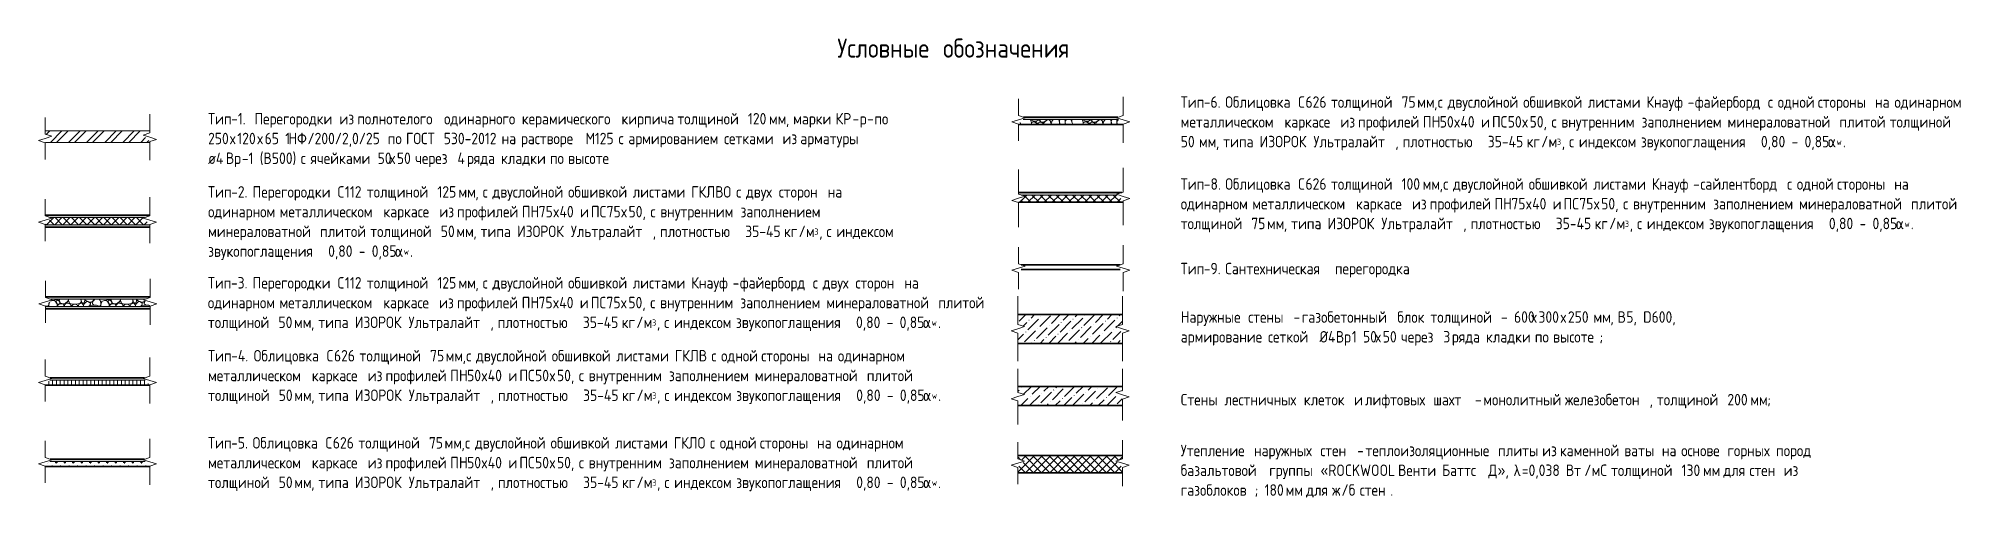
# Model space of a CAD drawing. Header units: millimetres. Extents: x -56773 to 225775, y -262288 to 26541.
# Drawn here: x 84813 to 104887, y -195591 to -190793 of the extents above; entities that cross this region are included whole.
import ezdxf

# ---------------------------------------------------------------- set-up
doc = ezdxf.new("R2010")
doc.units = ezdxf.units.MM
for name, color, linetype, lineweight in [('Аннотация', 7, 'Continuous', 20), ('Стены разрез', 7, 'Continuous', 35), ('Стены штриховка', 7, 'Continuous', 9), ('Узлы', 7, 'Continuous', 18)]:
    doc.layers.add(name, color=color, linetype=linetype, lineweight=lineweight)
doc.layers.add('Линии', color=7, linetype='Continuous', lineweight=9, true_color=0x00a600)
doc.styles.add('GOST Common_3', font='', dxfattribs={"width": 0.9, "height": 200})
doc.styles.add('GOST Common_6', font='', dxfattribs={"width": 0.9, "height": 140})
doc.styles.add('GOST Common_7', font='', dxfattribs={"width": 0.9, "height": 120})
doc.styles.add('GOST Common_8', font='', dxfattribs={"width": 0.9, "height": 66.601161})
doc.styles.add('GOST Common_9', font='', dxfattribs={"width": 0.9, "height": 120})
doc.styles.get('GOST Common_3').set_extended_font_data('GOST Common')
doc.styles.get('GOST Common_6').set_extended_font_data('GOST Common')
doc.styles.get('GOST Common_7').set_extended_font_data('GOST Common')
doc.styles.get('GOST Common_8').set_extended_font_data('GOST Common')
doc.styles.get('GOST Common_9').set_extended_font_data('GOST Common')
pattern_1 = [(45, (0, 0), (-42.4264, 42.4264), []), (135, (0, 0), (-42.4264, -42.4264), [])]
pattern_2 = [(306.87, (108.35, 303.37), (541.7322, -541.7306), [27.087, -2681.569]), (333.435, (97.5, 308.79), (541.7313, 0.0009), [12.113, -1199.234]), (345.964, (75.84, 314.2), (541.7307, 0.0023), [22.336, -2211.28]), (206.565, (86.68, 140.85), (-541.732, -541.7313), [12.113, -1199.234]), (206.565, (108.35, 151.69), (-541.732, -541.7313), [24.227, -1187.12]), (225, (119.2, 162.5), (6e-14, -541.731), [15.322, -750.8]), (270, (119.2, 173.35), (541.73, 3e-14), [10.835, -530.897]), (288.435, (113.76, 189.6), (541.7317, -1083.462), [17.13, -1695.973]), (315, (102.93, 200.44), (541.731, 0), [15.322, -750.8]), (348.69, (75.84, 205.86), (541.731, -0.0008), [27.623, -2734.675]), (116.565, (135.43, 260.03), (-541.7313, 541.732), [24.227, -1187.12]), (90, (135.43, 243.8), (-541.73, 3e-14), [16.252, -525.48]), (63.435, (124.6, 222.1), (-0.0009, 541.7313), [24.227, -1187.12]), (26.565, (102.93, 211.28), (541.732, 541.7313), [24.227, -1187.12]), (11.31, (75.84, 205.86), (2166.9244, 541.7336), [27.623, -2734.675]), (0, (43.34, 205.86), (0, 541.73), [32.504, -509.227]), (26.565, (151.69, 260.03), (541.732, 541.7313), [24.227, -1187.12]), (45, (140.85, 249.2), (0, 541.731), [15.322, -750.8]), (63.435, (130.01, 227.53), (-0.0009, 541.7313), [24.227, -1187.12]), (75.964, (124.6, 205.86), (-0.0023, 541.7307), [22.336, -2211.28]), (90, (124.6, 184.2), (-541.73, 3e-14), [21.67, -520.062]), (104.036, (130.01, 162.52), (-541.724, 1625.1954), [22.336, -2211.28]), (135, (140.85, 151.7), (-541.731, 6e-14), [15.322, -750.8]), (153.435, (162.52, 140.85), (-541.7313, -0.0009), [24.227, -1187.12]), (288.435, (227.53, 362.96), (541.7317, -1083.462), [17.13, -1695.973]), (296.565, (222.1, 373.8), (541.7313, -541.732), [12.113, -1199.234]), (315, (216.7, 379.2), (541.731, 0), [7.66, -758.462]), (0, (211.3, 379.2), (0, 541.73), [5.417, -536.314]), (18.435, (195.02, 373.8), (1083.462, 541.7317), [17.13, -1695.973]), (26.565, (184.2, 368.38), (541.732, 541.7313), [12.113, -1199.234]), (71.565, (178.77, 352.12), (0.0008, 541.7307), [17.13, -1695.973]), (90, (178.77, 325.04), (-541.73, 3e-14), [27.087, -514.645]), (135, (97.5, 362.96), (-541.731, 6e-14), [7.66, -758.462]), (123.69, (108.35, 346.71), (-541.7304, 541.732), [19.532, -1933.707]), (90, (108.35, 335.9), (-541.73, 3e-14), [10.835, -530.897]), (63.435, (102.93, 325.04), (-0.0009, 541.7313), [12.113, -1199.234]), (18.435, (86.68, 319.62), (1083.462, 541.7317), [17.13, -1695.973]), (0, (59.6, 319.6), (0, 541.73), [27.087, -514.645]), (326.31, (43.34, 330.46), (1083.4632, -541.7303), [19.532, -1933.707]), (0, (43.34, 314.2), (0, 541.73), [32.504, -509.227]), (14.036, (21.67, 308.79), (1625.1954, 541.724), [22.336, -2211.28]), (30.964, (-5.42, 292.535), (1625.1892, 1083.4693), [31.588, -3127.221]), (45, (-21.67, 276.3), (0, 541.731), [22.984, -743.14]), (71.565, (-27.09, 260.03), (0.0008, 541.7307), [17.13, -1695.973]), (90, (-27.1, 243.8), (-541.73, 3e-14), [16.252, -525.48]), (108.435, (-21.67, 227.53), (-541.7317, 1083.462), [17.13, -1695.973]), (108.435, (-16.25, 211.28), (-541.7317, 1083.462), [17.13, -1695.973]), (165.964, (5.42, 205.86), (-541.7307, -0.0023), [22.336, -2211.28]), (180, (43.34, 205.86), (-7e-14, -541.73), [37.92, -503.81]), (303.69, (249.2, 520.06), (541.7304, -541.732), [19.532, -1933.707]), (326.31, (232.94, 530.9), (1083.4632, -541.7303), [19.532, -1933.707]), (0, (216.7, 530.9), (0, 541.73), [16.252, -525.48]), (14.036, (195.02, 525.48), (1625.1954, 541.724), [22.336, -2211.28]), (33.69, (178.77, 514.64), (541.732, 541.7304), [19.532, -1933.707]), (56.31, (167.94, 498.4), (541.7303, 1083.4632), [19.532, -1933.707]), (75.964, (162.52, 476.72), (-0.0023, 541.7307), [22.336, -2211.28]), (104.036, (167.94, 455.05), (-541.724, 1625.1954), [22.336, -2211.28]), (135, (173.35, 449.64), (-541.731, 6e-14), [7.66, -758.462]), (168.69, (200.44, 444.22), (-541.731, 0.0008), [27.623, -2734.675]), (161.565, (135.43, 460.47), (-541.7307, 0.0008), [17.13, -1695.973]), (180, (146.27, 460.47), (-7e-14, -541.73), [10.835, -530.897]), (206.565, (157.1, 465.9), (-541.732, -541.7313), [12.113, -1199.234]), (243.435, (162.52, 476.72), (0.0009, -541.7313), [12.113, -1199.234]), (161.565, (157.1, 585.07), (-541.7307, 0.0008), [17.13, -1695.973]), (123.69, (167.94, 568.82), (-541.7304, 541.732), [19.532, -1933.707]), (101.31, (173.35, 541.73), (-541.7336, 2166.9244), [27.623, -2734.675]), (90, (173.35, 514.64), (-541.73, 3e-14), [27.087, -514.645]), (71.565, (167.94, 498.4), (0.0008, 541.7307), [17.13, -1695.973]), (14.036, (178.77, 579.65), (1625.1954, 541.724), [22.336, -2211.28]), (63.435, (173.35, 568.82), (-0.0009, 541.7313), [12.113, -1199.234]), (90, (173.35, 547.15), (-541.73, 3e-14), [21.67, -520.062]), (135, (184.2, 536.3), (-541.731, 6e-14), [15.322, -750.8]), (165.964, (205.86, 530.9), (-541.7307, -0.0023), [22.336, -2211.28]), (180, (232.94, 530.9), (-7e-14, -541.73), [27.087, -514.645]), (206.565, (243.78, 536.31), (-541.732, -541.7313), [12.113, -1199.234]), (243.435, (249.2, 547.15), (0.0009, -541.7313), [12.113, -1199.234]), (270, (249.2, 558), (541.73, 3e-14), [10.835, -530.897]), (315, (232.94, 574.24), (541.731, 0), [22.984, -743.14]), (341.565, (200.44, 585.07), (541.7307, -0.0008), [34.262, -1678.842]), (270, (265.45, 487.56), (541.73, 3e-14), [10.835, -530.897]), (288.435, (260.03, 503.81), (541.7317, -1083.462), [17.13, -1695.973]), (26.565, (119.18, 579.65), (541.732, 541.7313), [24.227, -1187.12]), (45, (108.35, 568.8), (0, 541.731), [15.322, -750.8]), (78.69, (102.93, 541.73), (0.0008, 541.731), [27.623, -2734.675]), (90, (102.93, 514.64), (-541.73, 3e-14), [27.087, -514.645]), (90, (102.93, 498.4), (-541.73, 3e-14), [16.252, -525.48]), (108.435, (108.35, 482.14), (-541.7317, 1083.462), [17.13, -1695.973]), (123.69, (119.18, 465.89), (-541.7304, 541.732), [19.532, -1933.707]), (168.69, (200.44, 444.22), (-541.731, 0.0008), [27.623, -2734.675]), (180, (222.1, 444.2), (-7e-14, -541.73), [21.67, -520.062]), (198.435, (238.36, 449.64), (-1083.462, -541.7317), [17.13, -1695.973]), (225, (254.6, 465.9), (6e-14, -541.731), [22.984, -743.14]), (225, (265.45, 476.72), (6e-14, -541.731), [15.322, -750.8]), (168.69, (130.01, 368.38), (-541.731, 0.0008), [27.623, -2734.675]), (180, (151.7, 368.4), (-7e-14, -541.73), [21.67, -520.062]), (188.13, (189.606, 373.795), (-3250.3877, -541.72496), [38.306, -3792.312]), (225, (205.86, 390.05), (6e-14, -541.731), [22.984, -743.14]), (270, (205.86, 406.3), (541.73, 3e-14), [16.252, -525.48]), (288.435, (200.44, 422.55), (541.7317, -1083.462), [17.13, -1695.973]), (315, (178.77, 444.22), (541.731, 0), [30.645, -735.48]), (341.565, (162.52, 449.64), (541.7307, -0.0008), [17.13, -1695.973]), (345.964, (140.85, 455.05), (541.7307, 0.0023), [22.336, -2211.28]), (0, (119.2, 455.05), (0, 541.73), [21.67, -520.062]), (18.435, (102.93, 449.64), (1083.462, 541.7317), [17.13, -1695.973]), (33.69, (86.68, 438.8), (541.732, 541.7304), [19.532, -1933.707]), (45, (75.84, 427.97), (0, 541.731), [15.322, -750.8]), (90, (75.84, 406.3), (-541.73, 3e-14), [21.67, -520.062]), (108.435, (81.26, 390.05), (-541.7317, 1083.462), [17.13, -1695.973]), (116.565, (86.68, 379.2), (-541.7313, 541.732), [12.113, -1199.234]), (161.565, (102.93, 373.8), (-541.7307, 0.0008), [17.13, -1695.973]), (291.801, (260.03, 108.35), (541.7237, -1083.4667), [29.173, -2888.139]), (270, (260.03, 130), (541.73, 3e-14), [21.67, -520.062]), (251.565, (265.45, 146.27), (-0.0008, -541.7307), [17.13, -1695.973]), (213.69, (281.7, 157.1), (-541.732, -541.7304), [19.532, -1933.707]), (198.435, (297.95, 162.52), (-1083.462, -541.7317), [17.13, -1695.973]), (180, (325.04, 162.5), (-7e-14, -541.73), [27.087, -514.645]), (153.435, (346.7, 151.69), (-541.7313, -0.0009), [24.227, -1187.12]), (135, (357.54, 140.85), (-541.731, 6e-14), [15.322, -750.8]), (135, (373.8, 124.6), (-541.731, 6e-14), [22.984, -743.14]), (104.036, (379.21, 102.93), (-541.724, 1625.1954), [22.336, -2211.28]), (90, (379.2, 81.26), (-541.73, 3e-14), [21.67, -520.062]), (63.435, (368.38, 59.6), (-0.0009, 541.7313), [24.227, -1187.12]), (14.036, (346.71, 54.17), (1625.1954, 541.724), [22.336, -2211.28]), (0, (319.6, 54.2), (0, 541.73), [27.087, -514.645]), (348.69, (292.54, 59.59), (541.731, -0.0008), [27.623, -2734.675]), (326.31, (276.28, 70.42), (1083.4632, -541.7303), [19.532, -1933.707]), (296.565, (270.87, 81.26), (541.7313, -541.732), [12.113, -1199.234]), (45, (232.94, 379.2), (0, 541.731), [7.66, -758.462]), (0, (222.1, 379.2), (0, 541.73), [10.835, -530.897]), (315, (211.28, 390.05), (541.731, 0), [15.322, -750.8]), (281.31, (205.86, 417.13), (541.7336, -2166.9244), [27.623, -2734.675]), (0, (216.7, 438.8), (0, 541.73), [16.252, -525.48]), (45, (205.86, 427.97), (0, 541.731), [15.322, -750.8]), (90, (205.86, 417.13), (-541.73, 3e-14), [10.835, -530.897]), (135, (108.35, 471.3), (-541.731, 6e-14), [15.322, -750.8]), (90, (108.35, 460.47), (-541.73, 3e-14), [10.835, -530.897]), (63.435, (102.93, 449.64), (-0.0009, 541.7313), [12.113, -1199.234]), (18.435, (86.68, 444.22), (1083.462, 541.7317), [17.13, -1695.973]), (0, (70.4, 444.2), (0, 541.73), [16.252, -525.48]), (0, (422.55, 270.87), (0, 541.73), [5.417, -536.314]), (333.435, (411.72, 276.28), (541.7313, 0.0009), [12.113, -1199.234]), (333.435, (400.88, 281.7), (541.7313, 0.0009), [12.113, -1199.234]), (296.565, (395.46, 292.54), (541.7313, -541.732), [12.113, -1199.234]), (270, (395.46, 303.37), (541.73, 3e-14), [10.835, -530.897]), (251.565, (400.88, 319.62), (-0.0008, -541.7307), [17.13, -1695.973]), (225, (406.3, 325.04), (6e-14, -541.731), [7.66, -758.462]), (180, (411.7, 325.04), (-7e-14, -541.73), [5.417, -536.314]), (45, (400.9, 346.7), (0, 541.731), [15.322, -750.8]), (0, (390.05, 346.7), (0, 541.73), [10.835, -530.897]), (341.565, (335.87, 362.96), (541.7307, -0.0008), [17.13, -1695.973]), (315, (325.04, 373.8), (541.731, 0), [15.322, -750.8]), (270, (325.04, 384.63), (541.73, 3e-14), [10.835, -530.897]), (243.435, (330.46, 395.46), (0.0009, -541.7313), [12.113, -1199.234]), (153.435, (287.12, 390.05), (-541.7313, -0.0009), [12.113, -1199.234]), (146.31, (303.37, 379.21), (-1083.4632, 541.7303), [19.532, -1933.707]), (90, (303.37, 368.4), (-541.73, 3e-14), [10.835, -530.897]), (63.435, (297.95, 357.54), (-0.0009, 541.7313), [12.113, -1199.234]), (45, (292.54, 352.12), (0, 541.731), [7.66, -758.462]), (18.435, (249.2, 335.87), (1083.462, 541.7317), [17.13, -1695.973]), (333.435, (238.36, 341.3), (541.7313, 0.0009), [12.113, -1199.234]), (296.565, (232.94, 352.12), (541.7313, -541.732), [12.113, -1199.234]), (180, (227.5, 265.45), (-7e-14, -541.73), [10.835, -530.897]), (206.565, (238.36, 270.87), (-541.732, -541.7313), [12.113, -1199.234]), (251.565, (243.78, 287.12), (-0.0008, -541.7307), [17.13, -1695.973]), (270, (243.8, 308.8), (541.73, 3e-14), [21.67, -520.062]), (116.565, (341.3, 222.1), (-541.7313, 541.732), [12.113, -1199.234]), (104.036, (346.71, 200.44), (-541.724, 1625.1954), [22.336, -2211.28]), (90, (346.7, 184.2), (-541.73, 3e-14), [16.252, -525.48]), (45, (335.87, 173.35), (0, 541.731), [15.322, -750.8]), (18.435, (319.62, 167.94), (1083.462, 541.7317), [17.13, -1695.973]), (0, (297.95, 167.94), (0, 541.73), [21.67, -520.062]), (333.435, (287.12, 173.35), (541.7313, 0.0009), [12.113, -1199.234]), (0, (395.46, 108.35), (0, 541.73), [5.417, -536.314]), (26.565, (384.63, 102.93), (541.732, 541.7313), [12.113, -1199.234]), (63.435, (379.2, 92.1), (-0.0009, 541.7313), [12.113, -1199.234]), (90, (379.2, 81.26), (-541.73, 3e-14), [10.835, -530.897]), (90, (379.2, 65), (-541.73, 3e-14), [16.252, -525.48]), (116.565, (384.63, 54.17), (-541.7313, 541.732), [12.113, -1199.234]), (123.69, (287.12, 54.17), (-541.7304, 541.732), [19.532, -1933.707]), (90, (287.1, 48.76), (-541.73, 3e-14), [5.417, -536.314]), (168.69, (287.12, 243.78), (-541.731, 0.0008), [27.623, -2734.675]), (189.462, (319.62, 249.2), (-2708.6592, -541.7159), [32.952, -3262.27]), (198.435, (352.12, 260.03), (-1083.462, -541.7317), [34.262, -1678.842]), (210.964, (379.21, 276.28), (-1625.1892, -1083.4693), [31.588, -3127.221]), (233.13, (395.46, 297.95), (-1083.4653, -1625.1913), [27.087, -2681.569]), (270, (395.46, 330.46), (541.73, 3e-14), [32.504, -509.227]), (288.435, (390.05, 346.7), (541.7317, -1083.462), [17.13, -1695.973]), (333.435, (368.38, 357.54), (541.7313, 0.0009), [24.227, -1187.12]), (0, (330.46, 357.54), (0, 541.73), [37.92, -503.81]), (8.13, (292.535, 352.125), (3250.3877, 541.72496), [38.306, -3792.312]), (21.801, (265.45, 341.29), (1083.4667, 541.7237), [29.173, -2888.139]), (45, (249.2, 325.04), (0, 541.731), [22.984, -743.14]), (78.69, (243.78, 297.95), (0.0008, 541.731), [27.623, -2734.675]), (90, (243.8, 276.3), (-541.73, 3e-14), [21.67, -520.062]), (108.435, (249.2, 260.03), (-541.7317, 1083.462), [17.13, -1695.973]), (135, (260.03, 249.2), (-541.731, 6e-14), [15.322, -750.8]), (180, (189.6, 270.87), (-7e-14, -541.73), [16.252, -525.48]), (167.471, (238.36, 260.03), (-2708.65425, 541.7403), [49.945, -4944.57]), (143.13, (260.03, 243.78), (-1625.1913, 1083.4653), [27.087, -2681.569]), (135, (265.45, 238.36), (-541.731, 6e-14), [7.66, -758.462]), (111.801, (276.28, 211.28), (-541.7237, 1083.4667), [29.173, -2888.139]), (90, (276.3, 189.6), (-541.73, 3e-14), [21.67, -520.062]), (90, (276.3, 167.94), (-541.73, 3e-14), [21.67, -520.062]), (71.565, (270.87, 151.69), (0.0008, 541.7307), [17.13, -1695.973]), (33.69, (254.61, 140.85), (541.732, 541.7304), [19.532, -1933.707]), (14.036, (232.94, 135.43), (1625.1954, 541.724), [22.336, -2211.28]), (0, (205.86, 135.43), (0, 541.73), [27.087, -514.645]), (352.875, (162.52, 140.85), (541.73125, -0.00034), [43.676, -4323.901]), (270, (498.4, 362.96), (541.73, 3e-14), [16.252, -525.48]), (288.435, (492.98, 379.21), (541.7317, -1083.462), [17.13, -1695.973]), (303.69, (482.14, 395.46), (541.7304, -541.732), [19.532, -1933.707]), (315, (471.3, 406.3), (541.731, 0), [15.322, -750.8]), (0, (449.64, 406.3), (0, 541.73), [21.67, -520.062]), (14.036, (427.97, 400.88), (1625.1954, 541.724), [22.336, -2211.28]), (56.31, (417.13, 384.63), (541.7303, 1083.4632), [19.532, -1933.707]), (75.964, (411.72, 362.96), (-0.0023, 541.7307), [22.336, -2211.28]), (270, (411.7, 384.63), (541.73, 3e-14), [16.252, -525.48]), (284.036, (406.3, 406.3), (541.724, -1625.1954), [22.336, -2211.28]), (303.69, (395.46, 422.55), (541.7304, -541.732), [19.532, -1933.707]), (333.435, (384.63, 427.97), (541.7313, 0.0009), [12.113, -1199.234]), (0, (368.4, 427.97), (0, 541.73), [16.252, -525.48]), (18.435, (352.12, 422.55), (1083.462, 541.7317), [17.13, -1695.973]), (45, (341.3, 411.7), (0, 541.731), [15.322, -750.8]), (236.31, (352.12, 433.38), (-541.7303, -1083.4632), [19.532, -1933.707]), (270, (352.1, 449.64), (541.73, 3e-14), [16.252, -525.48]), (270, (352.1, 460.47), (541.73, 3e-14), [10.835, -530.897]), (303.69, (341.29, 476.72), (541.7304, -541.732), [19.532, -1933.707]), (333.435, (330.46, 482.14), (541.7313, 0.0009), [12.113, -1199.234]), (0, (308.8, 482.14), (0, 541.73), [21.67, -520.062]), (14.036, (287.12, 476.72), (1625.1954, 541.724), [22.336, -2211.28]), (210.964, (384.63, 525.48), (-1625.1892, -1083.4693), [31.588, -3127.221]), (201.801, (411.72, 536.31), (-1083.4667, -541.7237), [29.173, -2888.139]), (180, (427.97, 536.3), (-7e-14, -541.73), [16.252, -525.48]), (173.66, (476.723, 530.897), (-541.73135, -0.0016), [49.056, -4856.529]), (161.565, (492.98, 525.48), (-541.7307, 0.0008), [17.13, -1695.973]), (116.565, (503.8, 503.8), (-541.7313, 541.732), [24.227, -1187.12]), (111.801, (514.64, 476.72), (-541.7237, 1083.4667), [29.173, -2888.139]), (104.036, (520.06, 455.05), (-541.724, 1625.1954), [22.336, -2211.28]), (90, (520.06, 438.8), (-541.73, 3e-14), [16.252, -525.48]), (45, (498.4, 417.13), (0, 541.731), [30.645, -735.48]), (0, (471.3, 417.13), (0, 541.73), [27.087, -514.645]), (352.875, (427.97, 422.55), (541.73125, -0.00034), [43.676, -4323.901]), (344.055, (390.046, 433.385), (2166.9286, -541.71572), [39.439, -3904.424]), (321.34, (362.96, 455.05), (2166.91894, -1625.20077), [34.688, -3434.084]), (296.565, (352.12, 476.72), (541.7313, -541.732), [24.227, -1187.12]), (270, (352.1, 493), (541.73, 3e-14), [16.252, -525.48]), (251.565, (357.54, 509.23), (-0.0008, -541.7307), [17.13, -1695.973]), (116.565, (130.01, 281.7), (-541.7313, 541.732), [24.227, -1187.12]), (146.31, (146.27, 270.87), (-1083.4632, 541.7303), [19.532, -1933.707]), (180, (162.5, 270.87), (-7e-14, -541.73), [16.252, -525.48]), (198.435, (178.77, 276.28), (-1083.462, -541.7317), [17.13, -1695.973]), (243.435, (184.2, 287.12), (0.0009, -541.7313), [12.113, -1199.234]), (281.31, (178.77, 314.2), (541.7336, -2166.9244), [27.623, -2734.675]), (296.565, (227.53, 43.34), (541.7313, -541.732), [12.113, -1199.234]), (315, (216.7, 54.17), (541.731, 0), [15.322, -750.8]), (333.435, (205.86, 59.6), (541.7313, 0.0009), [12.113, -1199.234]), (315, (200.44, 65), (541.731, 0), [7.66, -758.462]), (288.435, (238.36, 325.04), (541.7317, -1083.462), [17.13, -1695.973]), (284.036, (232.94, 346.71), (541.724, -1625.1954), [22.336, -2211.28]), (90, (178.77, 325.04), (-541.73, 3e-14), [21.67, -520.062]), (101.31, (184.19, 297.95), (-541.7336, 2166.9244), [27.623, -2734.675]), (123.69, (195.02, 281.7), (-541.7304, 541.732), [19.532, -1933.707]), (135, (205.86, 270.87), (-541.731, 6e-14), [15.322, -750.8]), (153.435, (216.7, 265.45), (-541.7313, -0.0009), [12.113, -1199.234]), (270, (189.6, 113.76), (541.73, 3e-14), [21.67, -520.062]), (270, (189.6, 124.6), (541.73, 3e-14), [10.835, -530.897]), (315, (178.77, 135.43), (541.731, 0), [15.322, -750.8]), (341.565, (162.52, 140.85), (541.7307, -0.0008), [17.13, -1695.973]), (18.435, (146.27, 135.43), (1083.462, 541.7317), [17.13, -1695.973]), (26.565, (135.43, 130.01), (541.732, 541.7313), [12.113, -1199.234]), (63.435, (130.01, 119.18), (-0.0009, 541.7313), [12.113, -1199.234]), (90, (130, 113.76), (-541.73, 3e-14), [5.417, -536.314]), (101.31, (135.43, 86.68), (-541.7336, 2166.9244), [27.623, -2734.675]), (90, (135.43, 65), (-541.73, 3e-14), [21.67, -520.062]), (116.565, (140.85, 54.17), (-541.7313, 541.732), [12.113, -1199.234]), (165.964, (162.52, 48.76), (-541.7307, -0.0023), [22.336, -2211.28]), (180, (173.35, 48.76), (-7e-14, -541.73), [10.835, -530.897]), (213.69, (189.6, 59.59), (-541.732, -541.7304), [19.532, -1933.707]), (225, (195.02, 65), (6e-14, -541.731), [7.66, -758.462]), (270, (195, 75.84), (541.73, 3e-14), [10.835, -530.897]), (288.435, (189.6, 92.1), (541.7317, -1083.462), [17.13, -1695.973]), (270, (97.5, 563.4), (541.73, 3e-14), [27.087, -514.645]), (315, (92.1, 568.8), (541.731, 0), [7.66, -758.462]), (0, (86.7, 568.8), (0, 541.73), [5.417, -536.314]), (26.565, (75.84, 563.4), (541.732, 541.7313), [12.113, -1199.234]), (45, (70.42, 558), (0, 541.731), [7.66, -758.462]), (71.565, (65, 541.73), (0.0008, 541.7307), [17.13, -1695.973]), (90, (54.2, 503.8), (-541.73, 3e-14), [10.835, -530.897]), (116.565, (59.6, 492.98), (-541.7313, 541.732), [12.113, -1199.234]), (153.435, (70.42, 487.56), (-541.7313, -0.0009), [12.113, -1199.234]), (180, (75.84, 487.56), (-7e-14, -541.73), [5.417, -536.314]), (198.435, (92.1, 492.98), (-1083.462, -541.7317), [17.13, -1695.973]), (243.435, (97.5, 503.8), (0.0009, -541.7313), [12.113, -1199.234]), (251.565, (102.93, 520.06), (-0.0008, -541.7307), [17.13, -1695.973]), (288.435, (97.51, 536.31), (541.7317, -1083.462), [17.13, -1695.973]), (71.565, (59.59, 525.48), (0.0008, 541.7307), [17.13, -1695.973]), (180, (27.1, 493), (-7e-14, -541.73), [32.504, -509.227]), (198.435, (43.34, 498.4), (-1083.462, -541.7317), [17.13, -1695.973]), (236.31, (54.17, 514.64), (-541.7303, -1083.4632), [19.532, -1933.707]), (243.435, (59.6, 525.48), (0.0009, -541.7313), [12.113, -1199.234]), (255.964, (65.01, 547.15), (0.0023, -541.7307), [22.336, -2211.28]), (270, (65, 558), (541.73, 3e-14), [10.835, -530.897]), (303.69, (54.17, 574.24), (541.7304, -541.732), [19.532, -1933.707]), (326.31, (37.92, 585.07), (1083.4632, -541.7303), [19.532, -1933.707]), (341.565, (362.96, 211.28), (541.7307, -0.0008), [17.13, -1695.973]), (333.435, (352.12, 216.7), (541.7313, 0.0009), [12.113, -1199.234]), (71.565, (433.38, 65), (0.0008, 541.7307), [17.13, -1695.973]), (63.435, (427.97, 54.17), (-0.0009, 541.7313), [12.113, -1199.234]), (45, (422.55, 48.76), (0, 541.731), [7.66, -758.462]), (0, (417.13, 48.76), (0, 541.73), [5.417, -536.314]), (0, (411.7, 48.76), (0, 541.73), [5.417, -536.314]), (333.435, (400.88, 54.17), (541.7313, 0.0009), [12.113, -1199.234]), (0, (384.63, 54.2), (0, 541.73), [16.252, -525.48]), (153.435, (411.72, 102.93), (-541.7313, -0.0009), [12.113, -1199.234]), (180, (417.13, 102.93), (-7e-14, -541.73), [5.417, -536.314]), (146.31, (433.38, 92.1), (-1083.4632, 541.7303), [19.532, -1933.707]), (116.565, (438.8, 81.26), (-541.7313, 541.732), [12.113, -1199.234]), (251.565, (243.78, 400.88), (-0.0008, -541.7307), [17.13, -1695.973]), (270, (243.8, 422.55), (541.73, 3e-14), [21.67, -520.062]), (303.69, (232.94, 438.8), (541.7304, -541.732), [19.532, -1933.707]), (180, (406.3, 205.86), (-7e-14, -541.73), [27.087, -514.645]), (191.31, (433.38, 211.28), (-2166.9244, -541.7336), [27.623, -2734.675]), (216.87, (455.05, 227.53), (-541.7306, -541.7322), [27.087, -2681.569]), (270, (455.05, 243.8), (541.73, 3e-14), [16.252, -525.48]), (303.69, (444.22, 260.03), (541.7304, -541.732), [19.532, -1933.707]), (338.199, (417.13, 270.87), (1625.1972, -541.7194), [29.173, -2888.139]), (0, (390.05, 270.87), (0, 541.73), [27.087, -514.645]), (14.036, (368.38, 265.45), (1625.1954, 541.724), [22.336, -2211.28]), (33.69, (352.12, 254.61), (541.732, 541.7304), [19.532, -1933.707]), (71.565, (346.7, 238.36), (0.0008, 541.7307), [17.13, -1695.973]), (90, (346.7, 227.5), (-541.73, 3e-14), [10.835, -530.897]), (116.565, (352.12, 216.7), (-541.7313, 541.732), [12.113, -1199.234]), (180, (75.84, 32.5), (-7e-14, -541.73), [5.417, -536.314]), (180, (81.26, 32.5), (-7e-14, -541.73), [5.417, -536.314]), (194.036, (102.93, 37.92), (-1625.1954, -541.724), [22.336, -2211.28]), (213.69, (119.18, 48.76), (-541.732, -541.7304), [19.532, -1933.707]), (243.435, (130.01, 70.42), (0.0009, -541.7313), [24.227, -1187.12]), (270, (130, 102.93), (541.73, 3e-14), [32.504, -509.227]), (281.31, (124.6, 130.01), (541.7336, -2166.9244), [27.623, -2734.675]), (315, (113.76, 140.85), (541.731, 0), [15.322, -750.8]), (0, (92.1, 140.85), (0, 541.73), [21.67, -520.062]), (21.801, (65.01, 130.01), (1083.4667, 541.7237), [29.173, -2888.139]), (53.13, (48.76, 108.35), (1083.4653, 1625.1913), [27.087, -2681.569]), (75.964, (43.34, 86.68), (-0.0023, 541.7307), [22.336, -2211.279]), (104.036, (48.76, 65.01), (-541.724, 1625.1954), [22.336, -2211.279]), (108.435, (54.17, 48.76), (-541.7317, 1083.462), [17.13, -1695.973]), (135, (70.42, 32.5), (-541.731, 6e-14), [22.984, -743.14]), (206.565, (438.8, 276.28), (-541.732, -541.7313), [12.113, -1199.234]), (243.435, (444.22, 287.12), (0.0009, -541.7313), [12.113, -1199.234]), (284.036, (438.8, 308.79), (541.724, -1625.1954), [22.336, -2211.28]), (315, (427.97, 319.62), (541.731, 0), [15.322, -750.8]), (341.565, (411.72, 325.04), (541.7307, -0.0008), [17.13, -1695.973]), (180, (292.54, 482.14), (-7e-14, -541.73), [5.417, -536.314]), (180, (297.95, 482.14), (-7e-14, -541.73), [5.417, -536.314]), (194.036, (319.62, 487.56), (-1625.1954, -541.724), [22.336, -2211.28]), (213.69, (335.87, 498.4), (-541.732, -541.7304), [19.532, -1933.707]), (243.435, (346.7, 520.06), (0.0009, -541.7313), [24.227, -1187.12]), (270, (346.7, 552.57), (541.73, 3e-14), [32.504, -509.227]), (281.31, (341.29, 579.65), (541.7336, -2166.9244), [27.623, -2734.675]), (315, (330.46, 590.5), (541.731, 0), [15.322, -750.8]), (0, (308.8, 590.5), (0, 541.73), [21.67, -520.062]), (21.801, (281.7, 579.65), (1083.4667, 541.7237), [29.173, -2888.139]), (53.13, (265.45, 557.98), (1083.4653, 1625.1913), [27.087, -2681.569]), (75.964, (260.03, 536.31), (-0.0023, 541.7307), [22.336, -2211.28]), (104.036, (265.45, 514.64), (-541.724, 1625.1954), [22.336, -2211.28]), (108.435, (270.87, 498.4), (-541.7317, 1083.462), [17.13, -1695.973]), (135, (287.1, 482.14), (-541.731, 6e-14), [22.984, -743.14]), (180, (16.25, 130), (-7e-14, -541.73), [5.417, -536.314]), (153.435, (27.09, 124.6), (-541.7313, -0.0009), [12.113, -1199.234]), (135, (37.92, 113.76), (-541.731, 6e-14), [15.322, -750.8]), (90, (37.9, 102.93), (-541.73, 3e-14), [10.835, -530.897]), (108.435, (43.34, 86.68), (-541.7317, 1083.462), [17.13, -1695.973]), (90, (43.34, 65), (-541.73, 3e-14), [21.67, -520.062]), (63.435, (37.92, 54.17), (-0.0009, 541.7313), [12.113, -1199.234]), (18.435, (21.67, 48.76), (1083.462, 541.7317), [17.13, -1695.973]), (0, (0, 48.76), (0, 541.73), [21.67, -520.062]), (0, (-10.84, 48.76), (0, 541.73), [10.835, -530.897]), (341.565, (-27.09, 54.17), (541.7307, -0.0008), [17.13, -1695.973]), (315, (-37.92, 65), (541.731, 0), [15.322, -750.8]), (243.435, (-32.5, 75.84), (0.0009, -541.7313), [12.113, -1199.234]), (270, (-32.5, 97.5), (541.73, 3e-14), [21.67, -520.062]), (225, (-21.67, 108.35), (6e-14, -541.731), [15.322, -750.8]), (216.87, (0, 124.6), (-541.7306, -541.7322), [27.087, -2681.569]), (206.565, (10.84, 130.01), (-541.732, -541.7313), [12.113, -1199.234]), (341.565, (319.62, 238.36), (541.7307, -0.0008), [17.13, -1695.973]), (0, (297.95, 238.36), (0, 541.73), [21.67, -520.062]), (26.565, (287.12, 232.94), (541.732, 541.7313), [12.113, -1199.234]), (63.435, (281.7, 222.1), (-0.0009, 541.7313), [12.113, -1199.234]), (90, (281.7, 189.6), (-541.73, 3e-14), [32.504, -509.227]), (108.435, (287.12, 173.35), (-541.7317, 1083.462), [17.13, -1695.973]), (284.036, (189.6, 102.93), (541.724, -1625.1954), [22.336, -2211.28]), (251.565, (195.02, 119.18), (-0.0008, -541.7307), [17.13, -1695.973]), (243.435, (200.44, 130.01), (0.0009, -541.7313), [12.113, -1199.234]), (194.036, (222.11, 135.43), (-1625.1954, -541.724), [22.336, -2211.28]), (180, (243.8, 135.43), (-7e-14, -541.73), [21.67, -520.062]), (135, (254.6, 124.6), (-541.731, 6e-14), [15.322, -750.8]), (108.435, (260.03, 108.35), (-541.7317, 1083.462), [17.13, -1695.973]), (108.435, (200.44, 65), (-541.7317, 1083.462), [17.13, -1695.973]), (165.964, (254.61, 27.09), (-541.7307, -0.0023), [22.336, -2211.28]), (194.036, (276.28, 32.5), (-1625.1954, -541.724), [22.336, -2211.28]), (236.31, (287.12, 48.76), (-541.7303, -1083.4632), [19.532, -1933.707]), (213.69, (265.45, 395.46), (-541.732, -541.7304), [19.532, -1933.707]), (180, (276.3, 395.46), (-7e-14, -541.73), [10.835, -530.897]), (270, (232.94, 362.96), (541.73, 3e-14), [10.835, -530.897]), (243.435, (238.36, 373.8), (0.0009, -541.7313), [12.113, -1199.234]), (225, (249.2, 384.63), (6e-14, -541.731), [15.322, -750.8]), (291.801, (108.35, 330.46), (541.7237, -1083.4667), [29.173, -2888.139]), (270, (108.35, 352.1), (541.73, 3e-14), [21.67, -520.062]), (225, (119.2, 362.96), (6e-14, -541.731), [15.322, -750.8]), (206.565, (130.01, 368.38), (-541.732, -541.7313), [12.113, -1199.234]), (180, (146.27, 368.4), (-7e-14, -541.73), [16.252, -525.48]), (161.565, (162.52, 362.96), (-541.7307, 0.0008), [17.13, -1695.973]), (135, (167.94, 357.54), (-541.731, 6e-14), [7.66, -758.462]), (104.036, (173.35, 335.87), (-541.724, 1625.1954), [22.336, -2211.28]), (104.036, (178.77, 314.2), (-541.724, 1625.1954), [22.336, -2211.28]), (284.036, (-5.42, 167.94), (541.724, -1625.1954), [22.336, -2211.279]), (255.964, (0, 189.6), (0.0023, -541.7307), [22.336, -2211.28]), (225, (10.84, 200.44), (6e-14, -541.731), [15.322, -750.8]), (194.036, (32.5, 205.86), (-1625.1954, -541.724), [22.336, -2211.28]), (180, (65, 205.86), (-7e-14, -541.73), [32.504, -509.227]), (14.036, (54.17, 130.01), (1625.1954, 541.724), [22.336, -2211.28]), (0, (32.5, 130), (0, 541.73), [21.67, -520.062]), (341.565, (16.25, 135.43), (541.7307, -0.0008), [17.13, -1695.973]), (326.31, (0, 146.27), (1083.4632, -541.7303), [19.532, -1933.707]), (225, (265.45, 471.3), (6e-14, -541.731), [22.984, -743.14]), (194.036, (287.12, 476.72), (-1625.1954, -541.724), [22.336, -2211.28]), (56.31, (330.46, 400.88), (541.7303, 1083.4632), [19.532, -1933.707]), (33.69, (314.2, 390.05), (541.732, 541.7304), [19.532, -1933.707]), (0, (297.95, 390.05), (0, 541.73), [16.252, -525.48]), (341.565, (281.7, 395.46), (541.7307, -0.0008), [17.13, -1695.973]), (341.565, (265.45, 400.88), (541.7307, -0.0008), [17.13, -1695.973]), (326.31, (249.2, 411.72), (1083.4632, -541.7303), [19.532, -1933.707]), (284.036, (243.78, 433.38), (541.724, -1625.1954), [22.336, -2211.28]), (255.964, (249.2, 455.05), (0.0023, -541.7307), [22.336, -2211.28]), (243.435, (411.72, 5.42), (0.0009, -541.7313), [12.113, -1199.234]), (251.565, (417.13, 21.67), (-0.0008, -541.7307), [17.13, -1695.973]), (270, (417.13, 32.5), (541.73, 3e-14), [10.835, -530.897]), (315, (406.3, 43.34), (541.731, 0), [15.322, -750.8]), (333.435, (395.46, 48.76), (541.7313, 0.0009), [12.113, -1199.234]), (0, (384.63, 48.76), (0, 541.73), [10.835, -530.897]), (26.565, (373.8, 43.34), (541.732, 541.7313), [12.113, -1199.234]), (45, (368.38, 37.92), (0, 541.731), [7.66, -758.462]), (26.565, (357.54, 32.5), (541.732, 541.7313), [12.113, -1199.234]), (56.31, (346.71, 16.25), (541.7303, 1083.4632), [19.532, -1933.707]), (90, (346.7, 5.4), (-541.73, 3e-14), [10.835, -530.897]), (108.435, (352.12, -10.84), (-541.7317, 1083.462), [17.13, -1695.973]), (165.964, (373.8, -16.25), (-541.7307, -0.0023), [22.336, -2211.28]), (180, (384.63, -16.25), (-7e-14, -541.73), [10.835, -530.897]), (206.565, (395.46, -10.84), (-541.732, -541.7313), [12.113, -1199.234]), (206.565, (406.3, -5.42), (-541.732, -541.7313), [12.113, -1199.234]), (243.435, (335.87, 406.3), (0.0009, -541.7313), [12.113, -1199.234]), (225, (341.3, 411.7), (6e-14, -541.731), [7.66, -758.462]), (90, (411.7, 352.1), (-541.73, 3e-14), [16.252, -525.48]), (333.435, (-27.09, 503.8), (541.7313, 0.0009), [24.227, -1187.12]), (296.565, (-37.92, 525.48), (541.7313, -541.732), [24.227, -1187.12]), (288.435, (-43.34, 541.73), (541.7317, -1083.462), [17.13, -1695.973]), (270, (-43.34, 558), (541.73, 3e-14), [16.252, -525.48]), (251.565, (-37.92, 574.24), (-0.0008, -541.7307), [17.13, -1695.973]), (225, (-27.1, 585.07), (6e-14, -541.731), [15.322, -750.8]), (194.036, (-5.42, 590.49), (-1625.1954, -541.724), [22.336, -2211.28]), (180, (16.25, 590.5), (-7e-14, -541.73), [21.67, -520.062]), (165.964, (37.92, 585.07), (-541.7307, -0.0023), [22.336, -2211.28]), (243.435, (422.55, 32.5), (0.0009, -541.7313), [12.113, -1199.234]), (251.565, (427.97, 48.76), (-0.0008, -541.7307), [17.13, -1695.973]), (251.565, (438.8, 81.26), (-0.0008, -541.7307), [34.262, -1678.842]), (225, (455.05, 97.5), (6e-14, -541.731), [22.984, -743.14]), (206.565, (465.9, 102.93), (-541.732, -541.7313), [12.113, -1199.234]), (180, (482.14, 102.93), (-7e-14, -541.73), [16.252, -525.48]), (146.31, (498.4, 92.1), (-1083.4632, 541.7303), [19.532, -1933.707]), (116.565, (503.8, 81.26), (-541.7313, 541.732), [12.113, -1199.234]), (90, (503.8, 59.6), (-541.73, 3e-14), [21.67, -520.062]), (71.565, (498.4, 43.34), (0.0008, 541.7307), [17.13, -1695.973]), (71.565, (492.98, 27.09), (0.0008, 541.7307), [17.13, -1695.973]), (71.565, (487.56, 10.84), (0.0008, 541.7307), [17.13, -1695.973]), (45, (476.72, 0), (0, 541.731), [15.322, -750.8]), (14.036, (455.05, -5.42), (1625.1954, 541.724), [22.336, -2211.28]), (0, (438.8, -5.4), (0, 541.73), [16.252, -525.48]), (341.565, (422.55, 0), (541.7307, -0.0008), [17.13, -1695.973]), (296.565, (417.13, 10.84), (541.7313, -541.732), [12.113, -1199.234]), (270, (417.13, 21.67), (541.73, 3e-14), [10.835, -530.897]), (99.462, (471.31, 119.18), (-541.7159, 2708.6592), [32.952, -3262.27]), (116.565, (476.72, 108.35), (-541.7313, 541.732), [12.113, -1199.234]), (161.565, (492.98, 102.93), (-541.7307, 0.0008), [17.13, -1695.973]), (180, (503.8, 102.93), (-7e-14, -541.73), [10.835, -530.897]), (206.565, (514.64, 108.35), (-541.732, -541.7313), [12.113, -1199.234]), (213.69, (530.9, 119.18), (-541.732, -541.7304), [19.532, -1933.707]), (225, (541.73, 130), (6e-14, -541.731), [15.322, -750.8]), (270, (541.73, 135.43), (541.73, 3e-14), [5.417, -536.314]), (270, (541.73, 140.85), (541.73, 3e-14), [5.417, -536.314]), (281.31, (536.31, 167.94), (541.7336, -2166.9244), [27.623, -2734.675]), (270, (536.3, 189.6), (541.73, 3e-14), [21.67, -520.062]), (315, (525.48, 200.44), (541.731, 0), [15.322, -750.8]), (333.435, (514.64, 205.86), (541.7313, 0.0009), [12.113, -1199.234]), (0, (503.8, 205.86), (0, 541.73), [10.835, -530.897]), (18.435, (487.56, 200.44), (1083.462, 541.7317), [17.13, -1695.973]), (26.565, (476.72, 195.02), (541.732, 541.7313), [12.113, -1199.234]), (45, (465.9, 184.2), (0, 541.731), [15.322, -750.8]), (90, (465.9, 167.94), (-541.73, 3e-14), [16.252, -525.48]), (296.565, (465.9, 124.6), (541.7313, -541.732), [12.113, -1199.234]), (0, (455.05, 124.6), (0, 541.73), [10.835, -530.897]), (26.565, (433.38, 113.76), (541.732, 541.7313), [24.227, -1187.12]), (63.435, (427.97, 102.93), (-0.0009, 541.7313), [12.113, -1199.234]), (90, (427.97, 97.5), (-541.73, 3e-14), [5.417, -536.314]), (153.435, (438.8, 92.1), (-541.7313, -0.0009), [12.113, -1199.234]), (180, (444.2, 92.1), (-7e-14, -541.73), [5.417, -536.314]), (206.565, (455.05, 97.5), (-541.732, -541.7313), [12.113, -1199.234]), (206.565, (465.9, 102.93), (-541.732, -541.7313), [12.113, -1199.234]), (243.435, (471.3, 113.76), (0.0009, -541.7313), [12.113, -1199.234]), (56.31, (498.4, 346.71), (541.7303, 1083.4632), [19.532, -1933.707]), (90, (498.4, 325.04), (-541.73, 3e-14), [21.67, -520.062]), (104.036, (503.81, 303.37), (-541.724, 1625.1954), [22.336, -2211.28]), (135, (514.64, 292.54), (-541.731, 6e-14), [15.322, -750.8]), (180, (530.9, 292.54), (-7e-14, -541.73), [16.252, -525.48]), (206.565, (552.57, 303.37), (-541.732, -541.7313), [24.227, -1187.12]), (236.31, (563.4, 319.62), (-541.7303, -1083.4632), [19.532, -1933.707]), (255.964, (568.82, 341.29), (0.0023, -541.7307), [22.336, -2211.28]), (270, (568.8, 357.54), (541.73, 3e-14), [16.252, -525.48]), (296.565, (563.4, 368.38), (541.7313, -541.732), [12.113, -1199.234]), (345.964, (541.73, 373.8), (541.7307, 0.0023), [22.336, -2211.28]), (14.036, (520.06, 368.38), (1625.1954, 541.724), [22.336, -2211.28]), (26.565, (509.23, 362.96), (541.732, 541.7313), [12.113, -1199.234]), (341.565, (476.72, 330.46), (541.7307, -0.0008), [17.13, -1695.973]), (18.435, (460.47, 325.04), (1083.462, 541.7317), [17.13, -1695.973]), (45, (449.64, 314.2), (0, 541.731), [15.322, -750.8]), (71.565, (444.22, 297.95), (0.0008, 541.7307), [17.13, -1695.973]), (104.036, (449.64, 276.28), (-541.724, 1625.1954), [22.336, -2211.28]), (108.435, (455.05, 260.03), (-541.7317, 1083.462), [17.13, -1695.973]), (108.435, (460.47, 243.78), (-541.7317, 1083.462), [17.13, -1695.973]), (135, (471.3, 232.94), (-541.731, 6e-14), [15.322, -750.8]), (180, (487.56, 232.94), (-7e-14, -541.73), [16.252, -525.48]), (206.565, (498.4, 238.36), (-541.732, -541.7313), [12.113, -1199.234]), (236.31, (509.23, 254.61), (-541.7303, -1083.4632), [19.532, -1933.707]), (270, (509.2, 276.3), (541.73, 3e-14), [21.67, -520.062]), (270, (509.2, 292.54), (541.73, 3e-14), [16.252, -525.48]), (296.565, (503.8, 303.37), (541.7313, -541.732), [12.113, -1199.234]), (296.565, (492.98, 325.04), (541.7313, -541.732), [24.227, -1187.12]), (90, (411.7, 341.3), (-541.73, 3e-14), [21.67, -520.062]), (116.565, (417.13, 330.46), (-541.7313, 541.732), [12.113, -1199.234]), (135, (422.55, 325.04), (-541.731, 6e-14), [7.66, -758.462]), (180, (444.2, 325.04), (-7e-14, -541.73), [21.67, -520.062]), (180, (455.05, 325.04), (-7e-14, -541.73), [10.835, -530.897]), (198.435, (471.3, 330.46), (-1083.462, -541.7317), [17.13, -1695.973]), (198.435, (487.56, 335.87), (-1083.462, -541.7317), [17.13, -1695.973]), (225, (498.4, 346.7), (6e-14, -541.731), [15.322, -750.8]), (315, (509.23, 411.7), (541.731, 0), [15.322, -750.8]), (0, (503.8, 411.7), (0, 541.73), [5.417, -536.314]), (33.69, (487.56, 400.88), (541.732, 541.7304), [19.532, -1933.707]), (90, (487.56, 390.05), (-541.73, 3e-14), [10.835, -530.897]), (123.69, (498.4, 373.8), (-541.7304, 541.732), [19.532, -1933.707]), (153.435, (509.23, 368.38), (-541.7313, -0.0009), [12.113, -1199.234]), (180, (520.06, 368.4), (-7e-14, -541.73), [10.835, -530.897]), (225, (530.9, 379.2), (6e-14, -541.731), [15.322, -750.8]), (270, (530.9, 384.63), (541.73, 3e-14), [5.417, -536.314]), (303.69, (520.06, 400.88), (541.7304, -541.732), [19.532, -1933.707]), (180, (86.7, 487.56), (-7e-14, -541.73), [5.417, -536.314]), (153.435, (97.5, 482.14), (-541.7313, -0.0009), [12.113, -1199.234]), (315, (54.17, 460.47), (541.731, 0), [22.984, -743.14]), (270, (54.2, 471.3), (541.73, 3e-14), [10.835, -530.897]), (225, (65, 482.14), (6e-14, -541.731), [15.322, -750.8]), (198.435, (81.26, 487.56), (-1083.462, -541.7317), [17.13, -1695.973]), (45, (48.76, 460.47), (0, 541.731), [7.66, -758.462]), (0, (16.25, 460.47), (0, 541.73), [32.504, -509.227]), (18.435, (0, 455.05), (1083.462, 541.7317), [17.13, -1695.973]), (0, (-10.84, 455.05), (0, 541.73), [10.835, -530.897]), (333.435, (-21.67, 460.47), (541.7313, 0.0009), [12.113, -1199.234]), (270, (-21.67, 471.3), (541.73, 3e-14), [10.835, -530.897]), (243.435, (-16.25, 482.14), (0.0009, -541.7313), [12.113, -1199.234]), (206.565, (-5.42, 487.56), (-541.732, -541.7313), [12.113, -1199.234]), (180, (10.84, 487.56), (-7e-14, -541.73), [16.252, -525.48]), (180, (32.5, 487.56), (-7e-14, -541.73), [21.67, -520.062]), (153.435, (43.34, 482.14), (-541.7313, -0.0009), [12.113, -1199.234]), (135, (54.17, 471.3), (-541.731, 6e-14), [15.322, -750.8]), (180, (27.1, 373.8), (-7e-14, -541.73), [16.252, -525.48]), (198.435, (43.34, 379.21), (-1083.462, -541.7317), [17.13, -1695.973]), (216.87, (65.01, 395.46), (-541.7306, -541.7322), [27.087, -2681.569]), (236.31, (75.84, 411.72), (-541.7303, -1083.4632), [19.532, -1933.707]), (270, (75.84, 433.4), (541.73, 3e-14), [21.67, -520.062]), (296.565, (70.42, 444.22), (541.7313, -541.732), [12.113, -1199.234]), (323.13, (48.76, 460.47), (1625.1913, -1083.4653), [27.087, -2681.569]), (0, (16.25, 460.47), (0, 541.73), [32.504, -509.227]), (26.565, (-5.42, 449.64), (541.732, 541.7313), [24.227, -1187.12]), (56.31, (-16.25, 433.38), (541.7303, 1083.4632), [19.532, -1933.707]), (75.964, (-21.67, 411.72), (-0.0023, 541.7307), [22.336, -2211.28]), (108.435, (-16.25, 395.46), (-541.7317, 1083.462), [17.13, -1695.973]), (116.565, (-10.84, 384.63), (-541.7313, 541.732), [12.113, -1199.234]), (153.435, (10.84, 373.8), (-541.7313, -0.0009), [24.227, -1187.12]), (303.69, (32.5, 346.71), (541.7304, -541.732), [19.532, -1933.707]), (270, (32.5, 362.96), (541.73, 3e-14), [16.252, -525.48]), (225, (43.34, 373.8), (6e-14, -541.731), [15.322, -750.8]), (198.435, (59.59, 379.21), (-1083.462, -541.7317), [17.13, -1695.973]), (180, (70.4, 379.2), (-7e-14, -541.73), [10.835, -530.897]), (153.435, (92.1, 368.38), (-541.7313, -0.0009), [24.227, -1187.12]), (198.435, (476.72, 232.94), (-1083.462, -541.7317), [17.13, -1695.973]), (180, (493, 232.94), (-7e-14, -541.73), [16.252, -525.48]), (153.435, (503.8, 227.53), (-541.7313, -0.0009), [12.113, -1199.234]), (135, (509.23, 222.1), (-541.731, 6e-14), [7.66, -758.462]), (90, (509.2, 211.3), (-541.73, 3e-14), [10.835, -530.897]), (45, (503.8, 205.86), (0, 541.731), [7.66, -758.462]), (14.036, (482.14, 200.44), (1625.1954, 541.724), [22.336, -2211.28]), (33.69, (465.89, 189.6), (541.732, 541.7304), [19.532, -1933.707]), (0, (460.47, 189.6), (0, 541.73), [5.417, -536.314]), (333.435, (449.64, 195.02), (541.7313, 0.0009), [12.113, -1199.234]), (333.435, (438.8, 200.44), (541.7313, 0.0009), [12.113, -1199.234]), (270, (438.8, 205.86), (541.73, 3e-14), [5.417, -536.314]), (243.435, (444.22, 216.7), (0.0009, -541.7313), [12.113, -1199.234]), (213.69, (460.47, 227.53), (-541.732, -541.7304), [19.532, -1933.707]), (168.69, (444.22, 195.02), (-541.731, 0.0008), [27.623, -2734.675]), (146.31, (460.47, 184.19), (-1083.4632, 541.7303), [19.532, -1933.707]), (108.435, (465.89, 167.94), (-541.7317, 1083.462), [17.13, -1695.973]), (90, (465.9, 151.7), (-541.73, 3e-14), [16.252, -525.48]), (63.435, (460.47, 140.85), (-0.0009, 541.7313), [12.113, -1199.234]), (56.31, (449.64, 124.6), (541.7303, 1083.4632), [19.532, -1933.707]), (26.565, (427.97, 113.76), (541.732, 541.7313), [24.227, -1187.12]), (0, (406.3, 113.76), (0, 541.73), [21.67, -520.062]), (338.199, (379.21, 124.6), (1625.1972, -541.7194), [29.173, -2888.139]), (315, (368.38, 135.43), (541.731, 0), [15.322, -750.8]), (315, (357.54, 146.27), (541.731, 0), [15.322, -750.8]), (284.036, (352.12, 167.94), (541.724, -1625.1954), [22.336, -2211.28]), (251.565, (357.54, 184.19), (-0.0008, -541.7307), [17.13, -1695.973]), (225, (368.38, 195.02), (6e-14, -541.731), [15.322, -750.8]), (198.435, (384.63, 200.44), (-1083.462, -541.7317), [17.13, -1695.973]), (180, (400.9, 200.44), (-7e-14, -541.73), [16.252, -525.48]), (0, (400.9, 200.44), (0, 541.73), [16.252, -525.48]), (180, (341.3, 54.2), (-7e-14, -541.73), [21.67, -520.062])]
pattern_3 = [(45, (0, 0), (33.67596, 123.47852), [158.75, -31.75, 1.341, -30.409])]

msp = doc.modelspace()

# ---------------------------------------------------------------- texts
at = {"layer": 'Аннотация', "lineweight": 9, "attachment_point": 1}
for s, insert, char_height, width, style in [('Условные', (93156.0231, -190794.2312), 200, 1264.10085, 'GOST Common_3'), ('обозначения', (94260.9231, -190794.2312), 200, 1722.986775, 'GOST Common_3'), ('Тип', (96742.5637, -191398.2167), 120, 291.493575, 'GOST Common_6'), ('-6. ', (96983.0699, -191398.2167), 120, 271.29105, 'GOST Common_6'), ('Облицовка', (97206.9074, -191398.2167), 120, 877.3668, 'GOST Common_6'), ('\\fGOST Common|b0|i0|c204|p34|;\\W.9;С', (97968.9074, -191398.2167), 120, 92.3544, 'GOST Common_6'), ('626 ', (98045.1074, -191398.2167), 120, 323.2404, 'GOST Common_6'), ('толщиной', (98311.8074, -191398.2167), 120, 813.87315, 'GOST Common_6'), (' 75 ', (98983.3199, -191398.2167), 120, 277.0632, 'GOST Common_6'), ('мм', (99211.9199, -191398.2167), 120, 213.56955, 'GOST Common_6'), ('\\fGOST Common|b0|i0|c204|p34|;\\W.9;с', (99426.2324, -191398.2167), 120, 77.924025, 'GOST Common_6'), ('двуслойной', (99528.6262, -191398.2167), 120, 911.9997, 'GOST Common_6'), ('обшивкой', (100319.2012, -191398.2167), 120, 770.582025, 'GOST Common_6'), ('листами', (100993.0949, -191398.2167), 120, 695.544075, 'GOST Common_6'), ('Кнауф', (101605.0762, -191398.2167), 120, 522.379575, 'GOST Common_6'), ('\\fGOST Common|b0|i0|c204|p34|;\\W.9;-', (102036.0824, -191398.2167), 120, 92.3544, 'GOST Common_6'), ('файерборд', (102112.2824, -191398.2167), 120, 877.3668, 'GOST Common_6'), ('\\fGOST Common|b0|i0|c204|p34|;\\W.9;с', (102874.2824, -191398.2167), 120, 77.924025, 'GOST Common_6'), ('одной', (102976.6762, -191398.2167), 120, 461.772, 'GOST Common_6'), ('стороны', (103395.7762, -191398.2167), 120, 678.227625, 'GOST Common_6'), ('на', (103993.4699, -191398.2167), 120, 199.139175, 'GOST Common_6'), ('одинарном', (104195.8762, -191398.2167), 120, 860.05035, 'GOST Common_6'), ('Тип', (86584.8151, -191572.4019), 120, 291.493575, 'GOST Common_6'), ('-1.  ', (86825.3214, -191572.4019), 120, 294.37965, 'GOST Common_6'), ('Перегородки', (87068.2089, -191572.4019), 120, 1030.328775, 'GOST Common_6'), ('из', (87956.4151, -191572.4019), 120, 178.93665, 'GOST Common_6'), ('полнотелого', (88142.1526, -191572.4019), 120, 1053.417375, 'GOST Common_6'), ('одинарного', (89049.4089, -191572.4019), 120, 937.974375, 'GOST Common_6'), ('керамического', (89861.4151, -191572.4019), 120, 1215.037575, 'GOST Common_6'), ('кирпича', (90902.0214, -191572.4019), 120, 660.911175, 'GOST Common_6'), ('толщиной', (91485.4276, -191572.4019), 120, 813.87315, 'GOST Common_6'), (' 120 ', (92156.9401, -191572.4019), 120, 346.329, 'GOST Common_6'), ('мм', (92442.6901, -191572.4019), 120, 213.56955, 'GOST Common_6'), (', ', (92618.9026, -191572.4019), 120, 92.3544, 'GOST Common_6'), ('марки', (92695.1026, -191572.4019), 120, 490.63275, 'GOST Common_6'), ('КР', (93138.0151, -191572.4019), 120, 213.56955, 'GOST Common_6'), ('\\fGOST Common|b0|i0|c204|p34|;\\W.9;-', (93314.2276, -191572.4019), 120, 92.3544, 'GOST Common_6'), ('\\fGOST Common|b0|i0|c204|p34|;\\W.9;р', (93390.4276, -191572.4019), 120, 92.3544, 'GOST Common_6'), ('\\fGOST Common|b0|i0|c204|p34|;\\W.9;-', (93466.6276, -191572.4019), 120, 92.3544, 'GOST Common_6'), ('по', (93542.8276, -191572.4019), 120, 184.7088, 'GOST Common_6'), ('металлическом', (96742.5637, -191604.5917), 120, 1266.986925, 'GOST Common_6'), ('каркасе', (97826.0324, -191604.5917), 120, 660.911175, 'GOST Common_6'), ('из', (98409.4387, -191604.5917), 120, 178.93665, 'GOST Common_6'), ('профилей', (98595.1762, -191604.5917), 120, 773.4681, 'GOST Common_6'), ('ПН', (99271.4512, -191604.5917), 120, 213.56955, 'GOST Common_6'), ('\\fGOST Common|b0|i0|c204|p34|;\\W.9;,', (99388.1324, -191398.2167), 120, 46.1772, 'GOST Common_6'), ('50x40 ', (99447.6637, -191604.5917), 120, 522.379575, 'GOST Common_6'), ('\\fGOST Common|b0|i0|c204|p34|;\\W.9;и', (99878.6699, -191604.5917), 120, 92.3544, 'GOST Common_6'), ('ПС', (99992.9699, -191604.5917), 120, 199.139175, 'GOST Common_6'), ('50', (100157.2762, -191604.5917), 120, 184.7088, 'GOST Common_6'), ('\\fGOST Common|b0|i0|c204|p34|;\\W.9;х', (100309.6762, -191604.5917), 120, 92.3544, 'GOST Common_6'), ('50, ', (100385.8762, -191604.5917), 120, 277.0632, 'GOST Common_6'), ('\\fGOST Common|b0|i0|c204|p34|;\\W.9;с', (100614.4762, -191604.5917), 120, 77.924025, 'GOST Common_6'), ('внутренним', (100716.8699, -191604.5917), 120, 969.7212, 'GOST Common_6'), ('заполнением', (101555.0699, -191604.5917), 120, 1041.873075, 'GOST Common_6'), ('минераловатной', (102452.8012, -191604.5917), 120, 1370.885625, 'GOST Common_6'), ('плитой', (103621.9949, -191604.5917), 120, 588.7593, 'GOST Common_6'), ('толщиной', (104145.8699, -191604.5917), 120, 813.87315, 'GOST Common_6'), ('250', (86584.8151, -191778.7769), 120, 277.0632, 'GOST Common_6'), ('\\fGOST Common|b0|i0|c204|p34|;\\W.9;х', (86813.4151, -191778.7769), 120, 92.3544, 'GOST Common_6'), ('120', (86889.6151, -191778.7769), 120, 253.9746, 'GOST Common_6'), ('\\fGOST Common|b0|i0|c204|p34|;\\W.9;х', (87099.1651, -191778.7769), 120, 92.3544, 'GOST Common_6'), ('65 1', (87175.3651, -191778.7769), 120, 300.1518, 'GOST Common_6'), ('НФ', (87423.0151, -191778.7769), 120, 242.4303, 'GOST Common_6'), ('/200/2,0/25 ', (87623.0401, -191778.7769), 120, 1015.8984, 'GOST Common_6'), ('по', (88461.2401, -191778.7769), 120, 184.7088, 'GOST Common_6'), ('ГОСТ', (88651.7401, -191778.7769), 120, 398.27835, 'GOST Common_6'), (' 530-2012 ', (88980.3526, -191778.7769), 120, 810.987075, 'GOST Common_6'), ('на', (89649.4839, -191778.7769), 120, 199.139175, 'GOST Common_6'), ('растворе', (89851.8901, -191778.7769), 120, 770.582025, 'GOST Common_6'), ('\\fGOST Common|b0|i0|c204|p34|;\\W.9;М', (90525.7839, -191778.7769), 120, 118.329075, 'GOST Common_6'), ('125 ', (90623.4151, -191778.7769), 120, 300.1518, 'GOST Common_6'), ('\\fGOST Common|b0|i0|c204|p34|;\\W.9;с', (90871.0651, -191778.7769), 120, 77.924025, 'GOST Common_6'), ('армированием', (90973.4589, -191778.7769), 120, 1165.9743, 'GOST Common_6'), ('сетками', (91973.5839, -191778.7769), 120, 692.658, 'GOST Common_6'), ('из', (92583.1839, -191778.7769), 120, 178.93665, 'GOST Common_6'), ('арматуры', (92768.9214, -191778.7769), 120, 828.303525, 'GOST Common_6'), ('50 ', (96742.5637, -191810.9667), 120, 230.886, 'GOST Common_6'), ('мм', (96933.0637, -191810.9667), 120, 213.56955, 'GOST Common_6'), ('типа', (97185.4762, -191810.9667), 120, 415.5948, 'GOST Common_6'), ('ИЗОРОК', (97566.4762, -191810.9667), 120, 634.9365, 'GOST Common_6'), ('Ультралайт', (98128.4512, -191810.9667), 120, 1036.100925, 'GOST Common_6'), ('плотностью', (99059.5199, -191810.9667), 120, 998.58195, 'GOST Common_6'), (' 35-45 ', (99883.4324, -191810.9667), 120, 571.44285, 'GOST Common_6'), ('кг', (100354.9199, -191810.9667), 120, 184.7088, 'GOST Common_6'), ('\\fGOST Common|b0|i0|c204|p34|;\\W.9;/', (100507.3199, -191810.9667), 120, 92.3544, 'GOST Common_6'), ('\\fGOST Common|b0|i0|c204|p34|;\\W.9;м', (100583.5199, -191810.9667), 120, 106.784775, 'GOST Common_6'), ('\\fGOST Common|b0|i0|c204|p34|;\\W.9;3', (100671.6262, -191840.7301), 66.601161, 60.607575, 'GOST Common_7'), ('\\fGOST Common|b0|i0|c204|p34|;\\W.9;с', (100797.8324, -191810.9667), 120, 77.924025, 'GOST Common_6'), ('индексом', (100900.2262, -191810.9667), 120, 738.8352, 'GOST Common_6'), ('звукопоглащения', (101547.9262, -191810.9667), 120, 1440.151425, 'GOST Common_6'), (' 0,80 - 0,85 ', (102736.1699, -191810.9667), 120, 923.544, 'GOST Common_6'), ('α', (103498.1699, -191810.9667), 120, 112.556925, 'GOST Common_8'), ('\\fGOST Common|b0|i0|c204|p34|;\\W.9;w', (103591.0387, -191840.7301), 66.601161, 80.8101, 'GOST Common_7'), ('ø4', (86584.8151, -191985.1519), 120, 225.11385, 'GOST Common_6'), ('Вр', (86770.5526, -191985.1519), 120, 202.02525, 'GOST Common_6'), ('-1 (B500) ', (86937.2401, -191985.1519), 120, 744.60735, 'GOST Common_6'), ('\\fGOST Common|b0|i0|c204|p34|;\\W.9;с', (87551.6026, -191985.1519), 120, 77.924025, 'GOST Common_6'), ('ячейками', (87653.9964, -191985.1519), 120, 770.582025, 'GOST Common_6'), (' 50', (88289.7901, -191985.1519), 120, 230.886, 'GOST Common_6'), ('\\fGOST Common|b0|i0|c204|p34|;\\W.9;х', (88480.2901, -191985.1519), 120, 92.3544, 'GOST Common_6'), ('50 ', (88556.4901, -191985.1519), 120, 230.886, 'GOST Common_6'), ('через', (88746.9901, -191985.1519), 120, 455.99985, 'GOST Common_6'), (' 4 ', (89123.2276, -191985.1519), 120, 199.139175, 'GOST Common_6'), ('ряда', (89287.5339, -191985.1519), 120, 386.73405, 'GOST Common_6'), ('кладки', (89644.7214, -191985.1519), 120, 571.44285, 'GOST Common_6'), ('по', (90154.3089, -191985.1519), 120, 184.7088, 'GOST Common_6'), ('высоте', (90344.8089, -191985.1519), 120, 585.873225, 'GOST Common_6'), (', ', (97109.2762, -191810.9667), 120, 92.3544, 'GOST Common_6'), (', ', (98983.3199, -191810.9667), 120, 92.3544, 'GOST Common_6'), (', ', (100721.6324, -191810.9667), 120, 92.3544, 'GOST Common_6'), ('\\fGOST Common|b0|i0|c204|p34|;\\W.9;.', (103657.7137, -191810.9667), 120, 40.40505, 'GOST Common_6'), ('Тип', (96742.5637, -192254.1826), 120, 291.493575, 'GOST Common_6'), ('-8. ', (96983.0699, -192254.1826), 120, 271.29105, 'GOST Common_6'), ('Облицовка', (97206.9074, -192254.1826), 120, 877.3668, 'GOST Common_6'), ('\\fGOST Common|b0|i0|c204|p34|;\\W.9;С', (97968.9074, -192254.1826), 120, 92.3544, 'GOST Common_6'), ('626 ', (98045.1074, -192254.1826), 120, 323.2404, 'GOST Common_6'), ('толщиной', (98311.8074, -192254.1826), 120, 813.87315, 'GOST Common_6'), (' 100 ', (98983.3199, -192254.1826), 120, 346.329, 'GOST Common_6'), ('мм', (99269.0699, -192254.1826), 120, 213.56955, 'GOST Common_6'), ('\\fGOST Common|b0|i0|c204|p34|;\\W.9;с', (99483.3824, -192254.1826), 120, 77.924025, 'GOST Common_6'), ('двуслойной', (99585.7762, -192254.1826), 120, 911.9997, 'GOST Common_6'), ('обшивкой', (100376.3512, -192254.1826), 120, 770.582025, 'GOST Common_6'), ('листами', (101050.2449, -192254.1826), 120, 695.544075, 'GOST Common_6'), ('Кнауф', (101662.2262, -192254.1826), 120, 522.379575, 'GOST Common_6'), ('сайлентборд', (102169.4324, -192254.1826), 120, 1050.5313, 'GOST Common_6'), ('\\fGOST Common|b0|i0|c204|p34|;\\W.9;с', (103074.3074, -192254.1826), 120, 77.924025, 'GOST Common_6'), ('одной', (103176.7012, -192254.1826), 120, 461.772, 'GOST Common_6'), ('стороны', (103595.8012, -192254.1826), 120, 678.227625, 'GOST Common_6'), ('на', (104193.4949, -192254.1826), 120, 199.139175, 'GOST Common_6'), ('Тип', (86584.8151, -192336.6768), 120, 291.493575, 'GOST Common_6'), ('-2. ', (86825.3214, -192336.6768), 120, 271.29105, 'GOST Common_6'), ('Перегородки', (87049.1589, -192336.6768), 120, 1030.328775, 'GOST Common_6'), ('\\fGOST Common|b0|i0|c204|p34|;\\W.9;С', (87937.3651, -192336.6768), 120, 92.3544, 'GOST Common_6'), ('112 ', (88013.5651, -192336.6768), 120, 277.0632, 'GOST Common_6'), ('толщиной', (88242.1651, -192336.6768), 120, 813.87315, 'GOST Common_6'), (' 125 ', (88913.6776, -192336.6768), 120, 346.329, 'GOST Common_6'), ('мм', (89199.4276, -192336.6768), 120, 213.56955, 'GOST Common_6'), (', ', (89375.6401, -192336.6768), 120, 92.3544, 'GOST Common_6'), ('\\fGOST Common|b0|i0|c204|p34|;\\W.9;с', (89451.8401, -192336.6768), 120, 77.924025, 'GOST Common_6'), ('двуслойной', (89554.2339, -192336.6768), 120, 911.9997, 'GOST Common_6'), ('обшивкой', (90344.8089, -192336.6768), 120, 770.582025, 'GOST Common_6'), ('листами', (91018.7026, -192336.6768), 120, 695.544075, 'GOST Common_6'), ('ГКЛВО', (91630.6839, -192336.6768), 120, 522.379575, 'GOST Common_6'), ('\\fGOST Common|b0|i0|c204|p34|;\\W.9;с', (92099.7901, -192336.6768), 120, 77.924025, 'GOST Common_6'), ('двух', (92202.1839, -192336.6768), 120, 369.4176, 'GOST Common_6'), ('сторон', (92545.0839, -192336.6768), 120, 571.44285, 'GOST Common_6'), ('на', (93054.6714, -192336.6768), 120, 199.139175, 'GOST Common_6'), ('одинарном', (96742.5637, -192460.5576), 120, 860.05035, 'GOST Common_6'), ('металлическом', (97490.2762, -192460.5576), 120, 1266.986925, 'GOST Common_6'), ('каркасе', (98573.7449, -192460.5576), 120, 660.911175, 'GOST Common_6'), ('из', (99157.1512, -192460.5576), 120, 178.93665, 'GOST Common_6'), ('профилей', (99342.8887, -192460.5576), 120, 773.4681, 'GOST Common_6'), ('\\fGOST Common|b0|i0|c204|p34|;\\W.9;,', (99445.2824, -192254.1826), 120, 46.1772, 'GOST Common_6'), ('ПН', (100019.1637, -192460.5576), 120, 213.56955, 'GOST Common_6'), ('75x40 ', (100195.3762, -192460.5576), 120, 522.379575, 'GOST Common_6'), ('\\fGOST Common|b0|i0|c204|p34|;\\W.9;и', (100626.3824, -192460.5576), 120, 92.3544, 'GOST Common_6'), ('ПС', (100740.6824, -192460.5576), 120, 199.139175, 'GOST Common_6'), ('75', (100904.9887, -192460.5576), 120, 184.7088, 'GOST Common_6'), ('\\fGOST Common|b0|i0|c204|p34|;\\W.9;х', (101057.3887, -192460.5576), 120, 92.3544, 'GOST Common_6'), ('50, ', (101133.5887, -192460.5576), 120, 277.0632, 'GOST Common_6'), ('\\fGOST Common|b0|i0|c204|p34|;\\W.9;с', (101362.1887, -192460.5576), 120, 77.924025, 'GOST Common_6'), ('внутренним', (101464.5824, -192460.5576), 120, 969.7212, 'GOST Common_6'), ('\\fGOST Common|b0|i0|c204|p34|;\\W.9;-', (102093.2324, -192254.1826), 120, 92.3544, 'GOST Common_6'), ('заполнением', (102302.7824, -192460.5576), 120, 1041.873075, 'GOST Common_6'), ('минераловатной', (103200.5137, -192460.5576), 120, 1370.885625, 'GOST Common_6'), ('плитой', (104369.7074, -192460.5576), 120, 588.7593, 'GOST Common_6'), ('одинарном', (86584.8151, -192543.0518), 120, 860.05035, 'GOST Common_6'), ('металлическом', (87332.5276, -192543.0518), 120, 1266.986925, 'GOST Common_6'), ('каркасе', (88415.9964, -192543.0518), 120, 660.911175, 'GOST Common_6'), ('из', (88999.4026, -192543.0518), 120, 178.93665, 'GOST Common_6'), ('профилей', (89185.1401, -192543.0518), 120, 773.4681, 'GOST Common_6'), ('ПН', (89861.4151, -192543.0518), 120, 213.56955, 'GOST Common_6'), ('75x40 ', (90037.6276, -192543.0518), 120, 522.379575, 'GOST Common_6'), ('\\fGOST Common|b0|i0|c204|p34|;\\W.9;и', (90468.6339, -192543.0518), 120, 92.3544, 'GOST Common_6'), ('ПС', (90582.9339, -192543.0518), 120, 199.139175, 'GOST Common_6'), ('75', (90747.2401, -192543.0518), 120, 184.7088, 'GOST Common_6'), ('\\fGOST Common|b0|i0|c204|p34|;\\W.9;х', (90899.6401, -192543.0518), 120, 92.3544, 'GOST Common_6'), ('50, ', (90975.8401, -192543.0518), 120, 277.0632, 'GOST Common_6'), ('\\fGOST Common|b0|i0|c204|p34|;\\W.9;с', (91204.4401, -192543.0518), 120, 77.924025, 'GOST Common_6'), ('внутренним', (91306.8339, -192543.0518), 120, 969.7212, 'GOST Common_6'), ('заполнением', (92145.0339, -192543.0518), 120, 1041.873075, 'GOST Common_6'), ('толщиной', (96742.5637, -192666.9326), 120, 813.87315, 'GOST Common_6'), (' 75 ', (97414.0762, -192666.9326), 120, 277.0632, 'GOST Common_6'), ('мм', (97642.6762, -192666.9326), 120, 213.56955, 'GOST Common_6'), ('типа', (97895.0887, -192666.9326), 120, 415.5948, 'GOST Common_6'), ('ИЗОРОК', (98276.0887, -192666.9326), 120, 634.9365, 'GOST Common_6'), ('Ультралайт', (98838.0637, -192666.9326), 120, 1036.100925, 'GOST Common_6'), ('плотностью', (99769.1324, -192666.9326), 120, 998.58195, 'GOST Common_6'), (' 35-45 ', (100593.0449, -192666.9326), 120, 571.44285, 'GOST Common_6'), ('кг', (101064.5324, -192666.9326), 120, 184.7088, 'GOST Common_6'), ('\\fGOST Common|b0|i0|c204|p34|;\\W.9;/', (101216.9324, -192666.9326), 120, 92.3544, 'GOST Common_6'), ('\\fGOST Common|b0|i0|c204|p34|;\\W.9;м', (101293.1324, -192666.9326), 120, 106.784775, 'GOST Common_6'), ('\\fGOST Common|b0|i0|c204|p34|;\\W.9;3', (101381.2387, -192696.6961), 66.601161, 60.607575, 'GOST Common_7'), ('\\fGOST Common|b0|i0|c204|p34|;\\W.9;с', (101507.4449, -192666.9326), 120, 77.924025, 'GOST Common_6'), ('индексом', (101609.8387, -192666.9326), 120, 738.8352, 'GOST Common_6'), ('звукопоглащения', (102257.5387, -192666.9326), 120, 1440.151425, 'GOST Common_6'), (' 0,80 - 0,85 ', (103445.7824, -192666.9326), 120, 923.544, 'GOST Common_6'), ('α', (104207.7824, -192666.9326), 120, 112.556925, 'GOST Common_8'), ('минераловатной', (86584.8151, -192749.4268), 120, 1370.885625, 'GOST Common_6'), ('плитой', (87754.0089, -192749.4268), 120, 588.7593, 'GOST Common_6'), ('толщиной', (88277.8839, -192749.4268), 120, 813.87315, 'GOST Common_6'), (' 50 ', (88949.3964, -192749.4268), 120, 277.0632, 'GOST Common_6'), ('мм', (89177.9964, -192749.4268), 120, 213.56955, 'GOST Common_6'), (', ', (89354.2089, -192749.4268), 120, 92.3544, 'GOST Common_6'), ('типа', (89430.4089, -192749.4268), 120, 415.5948, 'GOST Common_6'), ('ИЗОРОК', (89811.4089, -192749.4268), 120, 634.9365, 'GOST Common_6'), ('Ультралайт', (90373.3839, -192749.4268), 120, 1036.100925, 'GOST Common_6'), (', ', (91228.2526, -192749.4268), 120, 92.3544, 'GOST Common_6'), ('плотностью', (91304.4526, -192749.4268), 120, 998.58195, 'GOST Common_6'), (' 35-45 ', (92128.3651, -192749.4268), 120, 571.44285, 'GOST Common_6'), ('кг', (92599.8526, -192749.4268), 120, 184.7088, 'GOST Common_6'), ('\\fGOST Common|b0|i0|c204|p34|;\\W.9;/', (92752.2526, -192749.4268), 120, 92.3544, 'GOST Common_6'), ('\\fGOST Common|b0|i0|c204|p34|;\\W.9;м', (92828.4526, -192749.4268), 120, 106.784775, 'GOST Common_6'), ('\\fGOST Common|b0|i0|c204|p34|;\\W.9;3', (92916.5589, -192779.1902), 66.601161, 60.607575, 'GOST Common_7'), (', ', (92966.5651, -192749.4268), 120, 92.3544, 'GOST Common_6'), ('\\fGOST Common|b0|i0|c204|p34|;\\W.9;с', (93042.7651, -192749.4268), 120, 77.924025, 'GOST Common_6'), ('индексом', (93145.1589, -192749.4268), 120, 738.8352, 'GOST Common_6'), (', ', (97818.8887, -192666.9326), 120, 92.3544, 'GOST Common_6'), (', ', (99692.9324, -192666.9326), 120, 92.3544, 'GOST Common_6'), (', ', (101431.2449, -192666.9326), 120, 92.3544, 'GOST Common_6'), ('\\fGOST Common|b0|i0|c204|p34|;\\W.9;w', (104300.6512, -192696.6961), 66.601161, 80.8101, 'GOST Common_7'), ('\\fGOST Common|b0|i0|c204|p34|;\\W.9;.', (104367.3262, -192666.9326), 120, 40.40505, 'GOST Common_6'), ('звукопоглащения', (86584.8151, -192955.8018), 120, 1440.151425, 'GOST Common_6'), (' 0,80 - 0,85 ', (87773.0589, -192955.8018), 120, 923.544, 'GOST Common_6'), ('α', (88535.0589, -192955.8018), 120, 112.556925, 'GOST Common_8'), ('\\fGOST Common|b0|i0|c204|p34|;\\W.9;w', (88627.9276, -192985.5652), 66.601161, 80.8101, 'GOST Common_7'), ('\\fGOST Common|b0|i0|c204|p34|;\\W.9;.', (88694.6026, -192955.8018), 120, 40.40505, 'GOST Common_6'), ('Тип', (86582.7083, -193286.9863), 120, 291.493575, 'GOST Common_6'), ('-3. ', (86823.2146, -193286.9863), 120, 274.177125, 'GOST Common_6'), ('Перегородки', (87049.4333, -193286.9863), 120, 1030.328775, 'GOST Common_6'), ('\\fGOST Common|b0|i0|c204|p34|;\\W.9;С', (87937.6396, -193286.9863), 120, 92.3544, 'GOST Common_6'), ('112 ', (88013.8396, -193286.9863), 120, 277.0632, 'GOST Common_6'), ('толщиной', (88242.4396, -193286.9863), 120, 813.87315, 'GOST Common_6'), (' 125 ', (88913.9521, -193286.9863), 120, 346.329, 'GOST Common_6'), ('двуслойной', (89554.5083, -193286.9863), 120, 911.9997, 'GOST Common_6'), ('обшивкой', (90345.0833, -193286.9863), 120, 770.582025, 'GOST Common_6'), ('Кнауф', (91630.9583, -193286.9863), 120, 522.379575, 'GOST Common_6'), ('файерборд', (92138.1646, -193286.9863), 120, 877.3668, 'GOST Common_6'), ('Тип', (96742.5637, -193137.9893), 120, 291.493575, 'GOST Common_6'), ('-9. ', (96983.0699, -193137.9893), 120, 271.29105, 'GOST Common_6'), ('Сантехническая', (97206.9074, -193137.9893), 120, 1342.024875, 'GOST Common_6'), ('перегородка', (98352.2887, -193137.9893), 120, 1030.328775, 'GOST Common_6'), ('профилей', (89183.0333, -193493.3613), 120, 773.4681, 'GOST Common_6'), ('мм', (89199.7021, -193286.9863), 120, 213.56955, 'GOST Common_6'), (', ', (89375.9146, -193286.9863), 120, 92.3544, 'GOST Common_6'), ('\\fGOST Common|b0|i0|c204|p34|;\\W.9;с', (89452.1146, -193286.9863), 120, 77.924025, 'GOST Common_6'), ('ПН', (89859.3083, -193493.3613), 120, 213.56955, 'GOST Common_6'), ('75x40 ', (90035.5208, -193493.3613), 120, 522.379575, 'GOST Common_6'), ('ПС', (90580.8271, -193493.3613), 120, 199.139175, 'GOST Common_6'), ('75', (90745.1333, -193493.3613), 120, 184.7088, 'GOST Common_6'), ('50, ', (90973.7333, -193493.3613), 120, 277.0632, 'GOST Common_6'), ('листами', (91018.9771, -193286.9863), 120, 695.544075, 'GOST Common_6'), ('\\fGOST Common|b0|i0|c204|p34|;\\W.9;-', (92061.9646, -193286.9863), 120, 92.3544, 'GOST Common_6'), ('\\fGOST Common|b0|i0|c204|p34|;\\W.9;с', (92900.1646, -193286.9863), 120, 77.924025, 'GOST Common_6'), ('двух', (93002.5583, -193286.9863), 120, 369.4176, 'GOST Common_6'), ('минераловатной', (93040.6583, -193493.3613), 120, 1370.885625, 'GOST Common_6'), ('сторон', (93345.4583, -193286.9863), 120, 571.44285, 'GOST Common_6'), ('на', (93855.0458, -193286.9863), 120, 199.139175, 'GOST Common_6'), ('плитой', (94209.8521, -193493.3613), 120, 588.7593, 'GOST Common_6'), ('толщиной', (86582.7083, -193699.7363), 120, 813.87315, 'GOST Common_6'), ('одинарном', (86582.7083, -193493.3613), 120, 860.05035, 'GOST Common_6'), (' 50 ', (87254.2208, -193699.7363), 120, 277.0632, 'GOST Common_6'), ('металлическом', (87330.4208, -193493.3613), 120, 1266.986925, 'GOST Common_6'), ('ИЗОРОК', (88116.2333, -193699.7363), 120, 634.9365, 'GOST Common_6'), ('каркасе', (88413.8896, -193493.3613), 120, 660.911175, 'GOST Common_6'), ('Ультралайт', (88678.2083, -193699.7363), 120, 1036.100925, 'GOST Common_6'), ('из', (88997.2958, -193493.3613), 120, 178.93665, 'GOST Common_6'), ('\\fGOST Common|b0|i0|c204|p34|;\\W.9;и', (90466.5271, -193493.3613), 120, 92.3544, 'GOST Common_6'), (' 35-45 ', (90433.1896, -193699.7363), 120, 571.44285, 'GOST Common_6'), ('\\fGOST Common|b0|i0|c204|p34|;\\W.9;х', (90897.5333, -193493.3613), 120, 92.3544, 'GOST Common_6'), ('\\fGOST Common|b0|i0|c204|p34|;\\W.9;/', (91057.0771, -193699.7363), 120, 92.3544, 'GOST Common_6'), ('\\fGOST Common|b0|i0|c204|p34|;\\W.9;с', (91202.3333, -193493.3613), 120, 77.924025, 'GOST Common_6'), ('внутренним', (91304.7271, -193493.3613), 120, 969.7212, 'GOST Common_6'), ('заполнением', (92142.9271, -193493.3613), 120, 1041.873075, 'GOST Common_6'), (' 0,80 - 0,85 ', (93285.9271, -193699.7363), 120, 923.544, 'GOST Common_6'), ('Наружные', (96742.5637, -193644.6104), 120, 808.101, 'GOST Common_6'), ('стены', (97447.4137, -193644.6104), 120, 493.518825, 'GOST Common_6'), ('газобетонный', (98007.0074, -193644.6104), 120, 1163.088225, 'GOST Common_6'), ('блок', (99004.7512, -193644.6104), 120, 372.303675, 'GOST Common_6'), ('толщиной', (99350.0324, -193644.6104), 120, 813.87315, 'GOST Common_6'), (' - 600', (100021.5449, -193644.6104), 120, 461.772, 'GOST Common_6'), ('\\fGOST Common|b0|i0|c204|p34|;\\W.9;х', (100402.5449, -193644.6104), 120, 92.3544, 'GOST Common_6'), ('300', (100478.7449, -193644.6104), 120, 279.949275, 'GOST Common_6'), ('\\fGOST Common|b0|i0|c204|p34|;\\W.9;х', (100709.7262, -193644.6104), 120, 92.3544, 'GOST Common_6'), ('250 ', (100785.9262, -193644.6104), 120, 323.2404, 'GOST Common_6'), ('мм', (101052.6262, -193644.6104), 120, 213.56955, 'GOST Common_6'), ('\\fGOST Common|b0|i0|c204|p34|;\\W.9;В', (101305.0387, -193644.6104), 120, 109.67085, 'GOST Common_6'), ('5, D600, ', (101395.5262, -193644.6104), 120, 660.911175, 'GOST Common_6'), ('мм', (87482.8208, -193699.7363), 120, 213.56955, 'GOST Common_6'), (', ', (87659.0333, -193699.7363), 120, 92.3544, 'GOST Common_6'), ('типа', (87735.2333, -193699.7363), 120, 415.5948, 'GOST Common_6'), (', ', (89533.0771, -193699.7363), 120, 92.3544, 'GOST Common_6'), ('плотностью', (89609.2771, -193699.7363), 120, 998.58195, 'GOST Common_6'), ('кг', (90904.6771, -193699.7363), 120, 184.7088, 'GOST Common_6'), ('\\fGOST Common|b0|i0|c204|p34|;\\W.9;м', (91133.2771, -193699.7363), 120, 106.784775, 'GOST Common_6'), ('\\fGOST Common|b0|i0|c204|p34|;\\W.9;3', (91221.3833, -193729.4997), 66.601161, 60.607575, 'GOST Common_7'), (', ', (91271.3896, -193699.7363), 120, 92.3544, 'GOST Common_6'), ('\\fGOST Common|b0|i0|c204|p34|;\\W.9;с', (91347.5896, -193699.7363), 120, 77.924025, 'GOST Common_6'), ('индексом', (91449.9833, -193699.7363), 120, 738.8352, 'GOST Common_6'), ('звукопоглащения', (92097.6833, -193699.7363), 120, 1440.151425, 'GOST Common_6'), ('α', (94047.9271, -193699.7363), 120, 112.556925, 'GOST Common_8'), ('\\fGOST Common|b0|i0|c204|p34|;\\W.9;w', (94140.7958, -193729.4997), 66.601161, 80.8101, 'GOST Common_7'), ('\\fGOST Common|b0|i0|c204|p34|;\\W.9;.', (94207.4708, -193699.7363), 120, 40.40505, 'GOST Common_6'), ('армирование', (96742.5637, -193850.9854), 120, 1059.189525, 'GOST Common_6'), ('сеткой', (97654.5824, -193850.9854), 120, 571.44285, 'GOST Common_6'), (' - ', (97854.6074, -193644.6104), 120, 184.7088, 'GOST Common_6'), (' Ø4', (98126.0699, -193850.9854), 120, 285.721425, 'GOST Common_6'), ('Вр', (98361.8137, -193850.9854), 120, 202.02525, 'GOST Common_6'), ('1 50', (98528.5012, -193850.9854), 120, 300.1518, 'GOST Common_6'), ('\\fGOST Common|b0|i0|c204|p34|;\\W.9;х', (98776.1512, -193850.9854), 120, 92.3544, 'GOST Common_6'), ('50 ', (98852.3512, -193850.9854), 120, 230.886, 'GOST Common_6'), ('через', (99042.8512, -193850.9854), 120, 455.99985, 'GOST Common_6'), (' 3 ', (99419.0887, -193850.9854), 120, 187.594875, 'GOST Common_6'), ('ряда', (99573.8699, -193850.9854), 120, 386.73405, 'GOST Common_6'), ('кладки', (99931.0574, -193850.9854), 120, 571.44285, 'GOST Common_6'), ('по', (100440.6449, -193850.9854), 120, 184.7088, 'GOST Common_6'), ('высоте', (100631.1449, -193850.9854), 120, 585.873225, 'GOST Common_6'), ('\\fGOST Common|b0|i0|c204|p34|;\\W.9;;', (101114.5387, -193850.9854), 120, 46.1772, 'GOST Common_6'), (', ', (101228.8387, -193644.6104), 120, 92.3544, 'GOST Common_6'), ('Тип', (86584.8151, -194049.1554), 120, 291.493575, 'GOST Common_6'), ('-4. ', (86825.3214, -194049.1554), 120, 285.721425, 'GOST Common_6'), ('Облицовка', (87061.0651, -194049.1554), 120, 877.3668, 'GOST Common_6'), ('\\fGOST Common|b0|i0|c204|p34|;\\W.9;С', (87823.0651, -194049.1554), 120, 92.3544, 'GOST Common_6'), ('626 ', (87899.2651, -194049.1554), 120, 323.2404, 'GOST Common_6'), ('толщиной', (88165.9651, -194049.1554), 120, 813.87315, 'GOST Common_6'), (' 75 ', (88837.4776, -194049.1554), 120, 277.0632, 'GOST Common_6'), ('мм', (89066.0776, -194049.1554), 120, 213.56955, 'GOST Common_6'), ('\\fGOST Common|b0|i0|c204|p34|;\\W.9;с', (89280.3901, -194049.1554), 120, 77.924025, 'GOST Common_6'), ('двуслойной', (89382.7839, -194049.1554), 120, 911.9997, 'GOST Common_6'), ('обшивкой', (90173.3589, -194049.1554), 120, 770.582025, 'GOST Common_6'), ('листами', (90847.2526, -194049.1554), 120, 695.544075, 'GOST Common_6'), ('ГКЛВ', (91459.2339, -194049.1554), 120, 415.5948, 'GOST Common_6'), ('\\fGOST Common|b0|i0|c204|p34|;\\W.9;с', (91840.2339, -194049.1554), 120, 77.924025, 'GOST Common_6'), ('одной', (91942.6276, -194049.1554), 120, 461.772, 'GOST Common_6'), ('стороны', (92361.7276, -194049.1554), 120, 678.227625, 'GOST Common_6'), ('на', (92959.4214, -194049.1554), 120, 199.139175, 'GOST Common_6'), ('одинарном', (93161.8276, -194049.1554), 120, 860.05035, 'GOST Common_6'), ('металлическом', (86584.8151, -194255.5304), 120, 1266.986925, 'GOST Common_6'), ('каркасе', (87668.2839, -194255.5304), 120, 660.911175, 'GOST Common_6'), ('из', (88251.6901, -194255.5304), 120, 178.93665, 'GOST Common_6'), ('профилей', (88437.4276, -194255.5304), 120, 773.4681, 'GOST Common_6'), ('ПН', (89113.7026, -194255.5304), 120, 213.56955, 'GOST Common_6'), ('\\fGOST Common|b0|i0|c204|p34|;\\W.9;,', (89242.2901, -194049.1554), 120, 46.1772, 'GOST Common_6'), ('50x40 ', (89289.9151, -194255.5304), 120, 522.379575, 'GOST Common_6'), ('\\fGOST Common|b0|i0|c204|p34|;\\W.9;и', (89720.9214, -194255.5304), 120, 92.3544, 'GOST Common_6'), ('ПС', (89835.2214, -194255.5304), 120, 199.139175, 'GOST Common_6'), ('50', (89999.5276, -194255.5304), 120, 184.7088, 'GOST Common_6'), ('\\fGOST Common|b0|i0|c204|p34|;\\W.9;х', (90151.9276, -194255.5304), 120, 92.3544, 'GOST Common_6'), ('50, ', (90228.1276, -194255.5304), 120, 277.0632, 'GOST Common_6'), ('\\fGOST Common|b0|i0|c204|p34|;\\W.9;с', (90456.7276, -194255.5304), 120, 77.924025, 'GOST Common_6'), ('внутренним', (90559.1214, -194255.5304), 120, 969.7212, 'GOST Common_6'), ('заполнением', (91397.3214, -194255.5304), 120, 1041.873075, 'GOST Common_6'), ('минераловатной', (92295.0526, -194255.5304), 120, 1370.885625, 'GOST Common_6'), ('плитой', (93464.2464, -194255.5304), 120, 588.7593, 'GOST Common_6'), ('толщиной', (86584.8151, -194461.9054), 120, 813.87315, 'GOST Common_6'), (' 50 ', (87256.3276, -194461.9054), 120, 277.0632, 'GOST Common_6'), ('мм', (87484.9276, -194461.9054), 120, 213.56955, 'GOST Common_6'), ('типа', (87737.3401, -194461.9054), 120, 415.5948, 'GOST Common_6'), ('ИЗОРОК', (88118.3401, -194461.9054), 120, 634.9365, 'GOST Common_6'), ('Ультралайт', (88680.3151, -194461.9054), 120, 1036.100925, 'GOST Common_6'), ('плотностью', (89611.3839, -194461.9054), 120, 998.58195, 'GOST Common_6'), (' 35-45 ', (90435.2964, -194461.9054), 120, 571.44285, 'GOST Common_6'), ('кг', (90906.7839, -194461.9054), 120, 184.7088, 'GOST Common_6'), ('\\fGOST Common|b0|i0|c204|p34|;\\W.9;/', (91059.1839, -194461.9054), 120, 92.3544, 'GOST Common_6'), ('\\fGOST Common|b0|i0|c204|p34|;\\W.9;м', (91135.3839, -194461.9054), 120, 106.784775, 'GOST Common_6'), ('\\fGOST Common|b0|i0|c204|p34|;\\W.9;3', (91223.4901, -194491.6688), 66.601161, 60.607575, 'GOST Common_7'), ('\\fGOST Common|b0|i0|c204|p34|;\\W.9;с', (91349.6964, -194461.9054), 120, 77.924025, 'GOST Common_6'), ('индексом', (91452.0901, -194461.9054), 120, 738.8352, 'GOST Common_6'), ('звукопоглащения', (92099.7901, -194461.9054), 120, 1440.151425, 'GOST Common_6'), (' 0,80 - 0,85 ', (93288.0339, -194461.9054), 120, 923.544, 'GOST Common_6'), ('α', (94050.0339, -194461.9054), 120, 112.556925, 'GOST Common_8'), ('Стены', (96742.5637, -194507.7161), 120, 507.9492, 'GOST Common_6'), ('лифтовых', (98666.6137, -194507.7161), 120, 819.6453, 'GOST Common_6'), ('монолитный', (99902.4824, -194507.7161), 120, 987.03765, 'GOST Common_6'), ('железобетон', (100754.9699, -194507.7161), 120, 1070.733825, 'GOST Common_6'), ('толщиной', (101714.6137, -194507.7161), 120, 813.87315, 'GOST Common_6'), (' 200 ', (102386.1262, -194507.7161), 120, 369.4176, 'GOST Common_6'), (', ', (87661.1401, -194461.9054), 120, 92.3544, 'GOST Common_6'), (', ', (89535.1839, -194461.9054), 120, 92.3544, 'GOST Common_6'), (', ', (91273.4964, -194461.9054), 120, 92.3544, 'GOST Common_6'), ('\\fGOST Common|b0|i0|c204|p34|;\\W.9;w', (94142.9026, -194491.6688), 66.601161, 80.8101, 'GOST Common_7'), ('\\fGOST Common|b0|i0|c204|p34|;\\W.9;.', (94209.5776, -194461.9054), 120, 40.40505, 'GOST Common_6'), ('лестничных', (97199.7637, -194507.7161), 120, 958.1769, 'GOST Common_6'), ('клеток', (98028.4387, -194507.7161), 120, 588.7593, 'GOST Common_6'), ('\\fGOST Common|b0|i0|c204|p34|;\\W.9;и', (98552.3137, -194507.7161), 120, 92.3544, 'GOST Common_6'), ('шахт', (99380.9887, -194507.7161), 120, 447.341625, 'GOST Common_6'), (' - ', (99750.0824, -194507.7161), 120, 184.7088, 'GOST Common_6'), (', ', (101638.4137, -194507.7161), 120, 92.3544, 'GOST Common_6'), ('мм', (102690.9262, -194507.7161), 120, 213.56955, 'GOST Common_6'), ('\\fGOST Common|b0|i0|c204|p34|;\\W.9;;', (102867.1387, -194507.7161), 120, 46.1772, 'GOST Common_6'), ('Тип', (86584.8151, -194959.1554), 120, 291.493575, 'GOST Common_6'), ('-5. ', (86825.3214, -194959.1554), 120, 271.29105, 'GOST Common_6'), ('Облицовка', (87049.1589, -194959.1554), 120, 877.3668, 'GOST Common_6'), ('\\fGOST Common|b0|i0|c204|p34|;\\W.9;С', (87811.1589, -194959.1554), 120, 92.3544, 'GOST Common_6'), ('626 ', (87887.3589, -194959.1554), 120, 323.2404, 'GOST Common_6'), ('толщиной', (88154.0589, -194959.1554), 120, 813.87315, 'GOST Common_6'), (' 75 ', (88825.5714, -194959.1554), 120, 277.0632, 'GOST Common_6'), ('мм', (89054.1714, -194959.1554), 120, 213.56955, 'GOST Common_6'), ('\\fGOST Common|b0|i0|c204|p34|;\\W.9;,', (89230.3839, -194959.1554), 120, 46.1772, 'GOST Common_6'), ('\\fGOST Common|b0|i0|c204|p34|;\\W.9;с', (89268.4839, -194959.1554), 120, 77.924025, 'GOST Common_6'), ('двуслойной', (89370.8776, -194959.1554), 120, 911.9997, 'GOST Common_6'), ('обшивкой', (90161.4526, -194959.1554), 120, 770.582025, 'GOST Common_6'), ('листами', (90835.3464, -194959.1554), 120, 695.544075, 'GOST Common_6'), ('ГКЛО', (91447.3276, -194959.1554), 120, 412.708725, 'GOST Common_6'), ('\\fGOST Common|b0|i0|c204|p34|;\\W.9;с', (91825.9464, -194959.1554), 120, 77.924025, 'GOST Common_6'), ('одной', (91928.3401, -194959.1554), 120, 461.772, 'GOST Common_6'), ('стороны', (92347.4401, -194959.1554), 120, 678.227625, 'GOST Common_6'), ('на', (92945.1339, -194959.1554), 120, 199.139175, 'GOST Common_6'), ('одинарном', (93147.5401, -194959.1554), 120, 860.05035, 'GOST Common_6'), ('Утепление', (96742.5637, -195039.4555), 120, 880.252875, 'GOST Common_6'), ('наружных', (97506.9449, -195039.4555), 120, 793.670625, 'GOST Common_6'), ('стен', (98199.8887, -195039.4555), 120, 386.73405, 'GOST Common_6'), (' - ', (98518.9762, -195039.4555), 120, 184.7088, 'GOST Common_6'), ('теплоизоляционные', (98671.3762, -195039.4555), 120, 1633.51845, 'GOST Common_6'), ('плиты', (100057.2637, -195039.4555), 120, 510.835275, 'GOST Common_6'), ('из', (100516.8449, -195039.4555), 120, 178.93665, 'GOST Common_6'), ('каменной', (100702.5824, -195039.4555), 120, 767.69595, 'GOST Common_6'), ('ваты', (101374.0949, -195039.4555), 120, 430.025175, 'GOST Common_6'), ('на', (101767.0012, -195039.4555), 120, 199.139175, 'GOST Common_6'), ('основе', (101969.4074, -195039.4555), 120, 539.696025, 'GOST Common_6'), ('горных', (102452.8012, -195039.4555), 120, 568.556775, 'GOST Common_6'), ('пород', (102960.0074, -195039.4555), 120, 461.772, 'GOST Common_6'), ('металлическом', (86584.8151, -195165.5304), 120, 1266.986925, 'GOST Common_6'), ('каркасе', (87668.2839, -195165.5304), 120, 660.911175, 'GOST Common_6'), ('из', (88251.6901, -195165.5304), 120, 178.93665, 'GOST Common_6'), ('профилей', (88437.4276, -195165.5304), 120, 773.4681, 'GOST Common_6'), ('ПН', (89113.7026, -195165.5304), 120, 213.56955, 'GOST Common_6'), ('50x40 ', (89289.9151, -195165.5304), 120, 522.379575, 'GOST Common_6'), ('\\fGOST Common|b0|i0|c204|p34|;\\W.9;и', (89720.9214, -195165.5304), 120, 92.3544, 'GOST Common_6'), ('ПС', (89835.2214, -195165.5304), 120, 199.139175, 'GOST Common_6'), ('50', (89999.5276, -195165.5304), 120, 184.7088, 'GOST Common_6'), ('\\fGOST Common|b0|i0|c204|p34|;\\W.9;х', (90151.9276, -195165.5304), 120, 92.3544, 'GOST Common_6'), ('50, ', (90228.1276, -195165.5304), 120, 277.0632, 'GOST Common_6'), ('\\fGOST Common|b0|i0|c204|p34|;\\W.9;с', (90456.7276, -195165.5304), 120, 77.924025, 'GOST Common_6'), ('внутренним', (90559.1214, -195165.5304), 120, 969.7212, 'GOST Common_6'), ('заполнением', (91397.3214, -195165.5304), 120, 1041.873075, 'GOST Common_6'), ('минераловатной', (92295.0526, -195165.5304), 120, 1370.885625, 'GOST Common_6'), ('плитой', (93464.2464, -195165.5304), 120, 588.7593, 'GOST Common_6'), ('базальтовой', (96742.5637, -195245.8305), 120, 1073.6199, 'GOST Common_6'), ('группы', (97666.4887, -195245.8305), 120, 568.556775, 'GOST Common_6'), (' «ROCKWOOL ', (98135.5949, -195245.8305), 120, 1062.0756, 'GOST Common_6'), ('Венти', (99011.8949, -195245.8305), 120, 510.835275, 'GOST Common_6'), ('Баттс', (99471.4762, -195245.8305), 120, 539.696025, 'GOST Common_6'), ('\\fGOST Common|b0|i0|c204|p34|;\\W.9;Д', (99954.8699, -195245.8305), 120, 118.329075, 'GOST Common_6'), ('», ', (100052.5012, -195245.8305), 120, 199.139175, 'GOST Common_6'), ('\\fGOST Common|b0|i0|c161|p34|;\\W.9;λ', (100216.8074, -195245.8305), 120, 106.784775, 'GOST Common_9'), ('=0,038 ', (100304.9137, -195245.8305), 120, 557.012475, 'GOST Common_6'), ('Вт', (100764.4949, -195245.8305), 120, 233.772075, 'GOST Common_6'), ('\\fGOST Common|b0|i0|c204|p34|;\\W.9;/', (100957.3762, -195245.8305), 120, 92.3544, 'GOST Common_6'), ('\\fGOST Common|b0|i0|c204|p34|;\\W.9;м', (101033.5762, -195245.8305), 120, 106.784775, 'GOST Common_6'), ('C ', (101121.6824, -195245.8305), 120, 138.5316, 'GOST Common_6'), ('толщиной', (101235.9824, -195245.8305), 120, 813.87315, 'GOST Common_6'), (' 130 ', (101907.4949, -195245.8305), 120, 349.215075, 'GOST Common_6'), ('мм', (102195.6262, -195245.8305), 120, 213.56955, 'GOST Common_6'), ('для', (102409.9387, -195245.8305), 120, 282.83535, 'GOST Common_6'), ('стен', (102681.4012, -195245.8305), 120, 386.73405, 'GOST Common_6'), ('из', (103038.5887, -195245.8305), 120, 178.93665, 'GOST Common_6'), ('толщиной', (86584.8151, -195371.9054), 120, 813.87315, 'GOST Common_6'), (' 50 ', (87256.3276, -195371.9054), 120, 277.0632, 'GOST Common_6'), ('мм', (87484.9276, -195371.9054), 120, 213.56955, 'GOST Common_6'), (', ', (87661.1401, -195371.9054), 120, 92.3544, 'GOST Common_6'), ('типа', (87737.3401, -195371.9054), 120, 415.5948, 'GOST Common_6'), ('ИЗОРОК', (88118.3401, -195371.9054), 120, 634.9365, 'GOST Common_6'), ('Ультралайт', (88680.3151, -195371.9054), 120, 1036.100925, 'GOST Common_6'), (', ', (89535.1839, -195371.9054), 120, 92.3544, 'GOST Common_6'), ('плотностью', (89611.3839, -195371.9054), 120, 998.58195, 'GOST Common_6'), (' 35-45 ', (90435.2964, -195371.9054), 120, 571.44285, 'GOST Common_6'), ('кг', (90906.7839, -195371.9054), 120, 184.7088, 'GOST Common_6'), ('\\fGOST Common|b0|i0|c204|p34|;\\W.9;/', (91059.1839, -195371.9054), 120, 92.3544, 'GOST Common_6'), ('\\fGOST Common|b0|i0|c204|p34|;\\W.9;м', (91135.3839, -195371.9054), 120, 106.784775, 'GOST Common_6'), ('\\fGOST Common|b0|i0|c204|p34|;\\W.9;3', (91223.4901, -195401.6688), 66.601161, 60.607575, 'GOST Common_7'), (', ', (91273.4964, -195371.9054), 120, 92.3544, 'GOST Common_6'), ('\\fGOST Common|b0|i0|c204|p34|;\\W.9;с', (91349.6964, -195371.9054), 120, 77.924025, 'GOST Common_6'), ('индексом', (91452.0901, -195371.9054), 120, 738.8352, 'GOST Common_6'), ('звукопоглащения', (92099.7901, -195371.9054), 120, 1440.151425, 'GOST Common_6'), (' 0,80 - 0,85 ', (93288.0339, -195371.9054), 120, 923.544, 'GOST Common_6'), ('α', (94050.0339, -195371.9054), 120, 112.556925, 'GOST Common_8'), ('\\fGOST Common|b0|i0|c204|p34|;\\W.9;w', (94142.9026, -195401.6688), 66.601161, 80.8101, 'GOST Common_7'), ('\\fGOST Common|b0|i0|c204|p34|;\\W.9;.', (94209.5776, -195371.9054), 120, 40.40505, 'GOST Common_6'), ('газоблоков', (96742.5637, -195452.2055), 120, 935.0883, 'GOST Common_6'), ('; 180 ', (97514.0887, -195452.2055), 120, 392.5062, 'GOST Common_6'), ('мм', (97837.9387, -195452.2055), 120, 213.56955, 'GOST Common_6'), ('для', (98052.2512, -195452.2055), 120, 282.83535, 'GOST Common_6'), ('\\fGOST Common|b0|i0|c204|p34|;\\W.9;ж', (98323.7137, -195452.2055), 120, 118.329075, 'GOST Common_6'), ('\\fGOST Common|b0|i0|c204|p34|;\\W.9;/', (98421.3449, -195452.2055), 120, 92.3544, 'GOST Common_6'), ('\\fGOST Common|b0|i0|c204|p34|;\\W.9;б', (98497.5449, -195452.2055), 120, 92.3544, 'GOST Common_6'), ('стен', (98611.8449, -195452.2055), 120, 386.73405, 'GOST Common_6'), ('\\fGOST Common|b0|i0|c204|p34|;\\W.9;.', (98930.9324, -195452.2055), 120, 40.40505, 'GOST Common_6')]:
    msp.add_mtext(s, dxfattribs=dict(at, insert=insert, char_height=char_height, width=width, style=style))

# ---------------------------------------------------------------- blocks, each defined once
blk = doc.blocks.new('Family - ___-2739834-УО кладочный 4 эт')
at = {"layer": 'Стены разрез'}
for p, q in [((10377, 5469), (9343, 5469)), ((9344, 5419), (10376, 5419))]:
    blk.add_line(p, q, dxfattribs=at)
blk = doc.blocks.new('Family - ___-2739848-УО кладочный 4 эт')
at = {"layer": 'Стены разрез', "lineweight": 9, "true_color": 0xd50000}
h = blk.add_hatch(dxfattribs=at)
h.set_pattern_fill('FP_9', color=12, style=0, pattern_type=2)
h.set_pattern_definition([(0, (0, 0), (44.45, 44.45), [22.225, -66.675]), (90, (11.113, -11.113), (-44.45, 44.45), [22.225, -66.675])])
h.paths.add_polyline_path([(-782, 3363), (242, 3363), (242, 3366), (193, 3413), (-803, 3413), (-851, 3366), (-851, 3363)])
at = {"layer": 'Стены разрез', "lineweight": 20, "true_color": 0xd50000}
blk.add_hatch(color=12, dxfattribs=at).paths.add_polyline_path([(172, 3413), (193, 3413), (172, 3433), (188, 3438), (-798, 3438), (-782, 3433), (-803, 3413), (-782, 3413)])
at = {"layer": 'Стены разрез'}
for p, q in [((188, 3438), (-798, 3438)), ((-851, 3363), (242, 3363))]:
    blk.add_line(p, q, dxfattribs=at)
at = {"layer": 'Стены штриховка'}
blk.add_line((193, 3413), (-803, 3413), dxfattribs=at)
blk = doc.blocks.new('Family - ___-2739855-УО кладочный 4 эт')
at = {"layer": 'Стены разрез', "lineweight": 9, "true_color": 0x0080c0}
h = blk.add_hatch(dxfattribs=at)
h.set_pattern_fill('FP_10', color=142, style=0, pattern_type=2)
h.set_pattern_definition([(90, (0, 0), (-40, 2e-15), [])])
h.paths.add_polyline_path([(-782, 4213), (242, 4213), (242, 4216), (193, 4263), (-803, 4263), (-851, 4216), (-851, 4213)])
at = {"layer": 'Стены разрез', "lineweight": 20, "true_color": 0x0080c0}
blk.add_hatch(color=142, dxfattribs=at).paths.add_polyline_path([(193, 4263), (172, 4283), (188, 4288), (-798, 4288), (-782, 4283), (-803, 4263), (172, 4263)])
at = {"layer": 'Стены разрез'}
for p, q in [((188, 4288), (-798, 4288)), ((-851, 4213), (242, 4213))]:
    blk.add_line(p, q, dxfattribs=at)
at = {"layer": 'Стены штриховка'}
blk.add_line((193, 4263), (-803, 4263), dxfattribs=at)
blk = doc.blocks.new('Family - ___-2739859-УО кладочный 4 эт')
at = {"layer": 'Стены разрез', "lineweight": 20, "true_color": 0x808040}
blk.add_hatch(color=57, dxfattribs=at).paths.add_polyline_path([(9343, 6199), (10345, 6199), (10337, 6207), (10392, 6224), (9313, 6224), (9313, 6209), (9320, 6207)])
at = {"layer": 'Стены разрез', "lineweight": 9, "true_color": 0x808040}
h = blk.add_hatch(dxfattribs=at)
h.set_pattern_fill('FP_11', color=57, style=0, pattern_type=2)
h.set_pattern_definition(pattern_1)
h.paths.add_polyline_path([(9318, 6124), (10406, 6124), (10406, 6140), (10345, 6199), (9343, 6199), (9383, 6187), (9337, 6142)])
at = {"layer": 'Стены разрез'}
for p, q in [((10392, 6224), (9313, 6224)), ((9318, 6124), (10406, 6124))]:
    blk.add_line(p, q, dxfattribs=at)
at = {"layer": 'Стены штриховка'}
blk.add_line((10345, 6199), (9343, 6199), dxfattribs=at)
blk = doc.blocks.new('Family - ___-2739863-УО кладочный 4 эт')
at = {"layer": 'Стены разрез', "lineweight": 20, "true_color": 0xc0c0c0}
for points in [[(188, 5963), (242, 5980), (242, 5988), (-851, 5988), (-851, 5980), (-798, 5963), (172, 5963)], [(-851, 5863), (242, 5863), (242, 5888), (-851, 5888)]]:
    blk.add_hatch(color=9, dxfattribs=at).paths.add_polyline_path(points)
at = {"layer": 'Стены разрез', "lineweight": 9}
h = blk.add_hatch(dxfattribs=at)
h.set_pattern_fill('FP_11', color=256, style=0, pattern_type=2)
h.set_pattern_definition(pattern_1)
h.paths.add_polyline_path([(-782, 5888), (242, 5888), (242, 5891), (172, 5958), (188, 5963), (-798, 5963), (-782, 5958), (-851, 5891), (-851, 5888)])
at = {"layer": 'Стены разрез'}
for p, q in [((242, 5988), (-851, 5988)), ((-851, 5863), (242, 5863))]:
    blk.add_line(p, q, dxfattribs=at)
at = {"layer": 'Стены штриховка'}
for p, q in [((242, 5888), (-851, 5888)), ((188, 5963), (-798, 5963))]:
    blk.add_line(p, q, dxfattribs=at)
blk = doc.blocks.new('Family - ___-2739867-УО кладочный 4 эт')
at = {"layer": 'Стены разрез', "lineweight": 20, "true_color": 0x000080}
for points in [[(193, 5110), (246, 5127), (246, 5135), (-847, 5135), (-847, 5127), (-793, 5110), (177, 5110)], [(246, 5010), (246, 5035), (-847, 5035), (-847, 5010)]]:
    blk.add_hatch(color=176, dxfattribs=at).paths.add_polyline_path(points)
at = {"layer": 'Стены разрез', "lineweight": 9, "true_color": 0x0000a0}
h = blk.add_hatch(dxfattribs=at)
h.set_pattern_fill('FP_12', color=174, style=0, pattern_type=2)
h.set_pattern_definition(pattern_2)
h.paths.add_polyline_path([(-847, 5035), (246, 5035), (246, 5038), (177, 5105), (193, 5110), (-793, 5110), (-777, 5105), (-847, 5038)])
at = {"layer": 'Стены разрез'}
for p, q in [((246, 5135), (-847, 5135)), ((-847, 5010), (246, 5010))]:
    blk.add_line(p, q, dxfattribs=at)
at = {"layer": 'Стены штриховка'}
for p, q in [((246, 5035), (-847, 5035)), ((193, 5110), (-793, 5110))]:
    blk.add_line(p, q, dxfattribs=at)
blk = doc.blocks.new('Family - ___-2739872-УО кладочный 4 эт')
at = {"layer": 'Стены разрез', "lineweight": 9, "true_color": 0x0000a0}
h = blk.add_hatch(dxfattribs=at)
h.set_pattern_fill('FP_12', color=174, style=0, pattern_type=2)
h.set_pattern_definition(pattern_2)
h.paths.add_polyline_path([(9383, 6937), (10406, 6937), (10406, 6940), (10358, 6987), (9362, 6987), (9313, 6940), (9313, 6937)])
at = {"layer": 'Стены разрез', "lineweight": 20, "true_color": 0x000080}
blk.add_hatch(color=176, dxfattribs=at).paths.add_polyline_path([(9362, 6987), (10358, 6987), (10337, 7007), (10353, 7012), (9367, 7012), (9383, 7007)])
at = {"layer": 'Стены разрез'}
for p, q in [((9313, 6937), (10406, 6937)), ((10353, 7012), (9367, 7012))]:
    blk.add_line(p, q, dxfattribs=at)
at = {"layer": 'Стены штриховка'}
blk.add_line((10358, 6987), (9362, 6987), dxfattribs=at)
blk = doc.blocks.new('Family - ___-2739899-УО кладочный 4 эт')
at = {"layer": 'Стены разрез', "lineweight": 9}
h = blk.add_hatch(dxfattribs=at)
h.set_pattern_fill('FP_13', color=256, style=0, pattern_type=2)
h.set_pattern_definition(pattern_3)
h.paths.add_polyline_path([(9307, 4649), (10400, 4649), (10400, 4757), (10331, 4824), (10400, 4846), (10400, 4949), (9307, 4949), (9307, 4846), (9377, 4824), (9307, 4757)])
at = {"layer": 'Стены разрез'}
for p, q in [((10400, 4949), (9307, 4949)), ((9307, 4649), (10400, 4649))]:
    blk.add_line(p, q, dxfattribs=at)
blk = doc.blocks.new('Family - ___-2739904-УО кладочный 4 эт')
at = {"layer": 'Стены разрез', "lineweight": 9}
h = blk.add_hatch(dxfattribs=at)
h.set_pattern_fill('FP_13', color=256, style=0, pattern_type=2)
h.set_pattern_definition(pattern_3)
h.paths.add_polyline_path([(9377, 3999), (10400, 3999), (10400, 4067), (10331, 4134), (10400, 4156), (10400, 4199), (9307, 4199), (9307, 4136), (9377, 4114), (9307, 4047), (9307, 3999)])
at = {"layer": 'Стены разрез'}
for p, q in [((10400, 4199), (9307, 4199)), ((9307, 3999), (10400, 3999))]:
    blk.add_line(p, q, dxfattribs=at)
blk = doc.blocks.new('Family - ___-2739906-УО кладочный 4 эт')
at = {"layer": 'Стены разрез', "lineweight": 9}
h = blk.add_hatch(dxfattribs=at)
h.set_pattern_fill('FP_11', color=256, style=0, pattern_type=2)
h.set_pattern_definition(pattern_1)
h.paths.add_polyline_path([(10400, 3297), (10400, 3352), (10331, 3419), (10400, 3441), (10400, 3477), (9307, 3477), (9307, 3441), (9377, 3419), (9307, 3352), (9307, 3297), (10331, 3297)])
at = {"layer": 'Стены разрез'}
for p, q in [((10400, 3477), (9307, 3477)), ((9307, 3297), (10400, 3297))]:
    blk.add_line(p, q, dxfattribs=at)
blk = doc.blocks.new('ADSK_Обрыв_Линия1 - По умолчанию-2621347-УО кладочный 4 эт')
at = {"layer": 'Узлы', "lineweight": 20}
for p, q in [((10406, 5555), (10406, 5479)), ((10406, 5390), (10406, 5315))]:
    blk.add_line(p, q, dxfattribs=at)
blk = doc.blocks.new('ADSK_Обрыв_Линия1 - По умолчанию-2621349-УО кладочный 4 эт')
at = {"layer": 'Узлы', "lineweight": 20}
for p, q in [((9313, 5535), (9313, 5479)), ((9313, 5390), (9313, 5335))]:
    blk.add_line(p, q, dxfattribs=at)
blk = doc.blocks.new('ADSK_Обрыв_Линия1 - По умолчанию-2621351-УО кладочный 4 эт')
at = {"layer": 'Узлы', "lineweight": 20}
for p, q in [((10406, 6365), (10406, 6229)), ((10406, 6140), (10406, 6005))]:
    blk.add_line(p, q, dxfattribs=at)
blk = doc.blocks.new('ADSK_Обрыв_Линия1 - По умолчанию-2621353-УО кладочный 4 эт')
at = {"layer": 'Узлы', "lineweight": 20}
for p, q in [((9313, 6345), (9313, 6209)), ((9313, 6120), (9313, 5985))]:
    blk.add_line(p, q, dxfattribs=at)
blk = doc.blocks.new('ADSK_Обрыв_Линия1 - По умолчанию-2742966-УО кладочный 4 эт')
at = {"layer": 'Узлы', "lineweight": 20}
for p, q in [((10400, 5022), (10400, 4846)), ((10400, 4757), (10400, 4582))]:
    blk.add_line(p, q, dxfattribs=at)
blk = doc.blocks.new('ADSK_Обрыв_Линия1 - По умолчанию-2742968-УО кладочный 4 эт')
at = {"layer": 'Узлы', "lineweight": 20}
for p, q in [((9307, 5022), (9307, 4846)), ((9307, 4757), (9307, 4582))]:
    blk.add_line(p, q, dxfattribs=at)
blk = doc.blocks.new('ADSK_Обрыв_Линия1 - По умолчанию-2740230-УО кладочный 4 эт')
at = {"layer": 'Узлы', "lineweight": 20}
for p, q in [((10400, 4262), (10400, 4156)), ((10400, 4067), (10400, 3962))]:
    blk.add_line(p, q, dxfattribs=at)
blk = doc.blocks.new('ADSK_Обрыв_Линия1 - По умолчанию-2740285-УО кладочный 4 эт')
at = {"layer": 'Узлы', "lineweight": 20}
for p, q in [((9307, 4262), (9307, 4136)), ((9307, 4047), (9307, 3922))]:
    blk.add_line(p, q, dxfattribs=at)

# ---------------------------------------------------------------- hatches: boundary and pattern name
at = {"layer": 'Узлы', "lineweight": 9}
h = msp.add_hatch(dxfattribs=at)
h.set_pattern_fill('FP_14', color=256, style=0, pattern_type=2)
h.set_pattern_definition([(45, (85733.76, -198628.46), (-94.2927, 94.2927), []), (45, (85796.62, -198628.46), (-94.2927, 94.2927), [])])
h.paths.add_polyline_path([(85975.3905, -191879.7745), (85975.3905, -191870.323), (85906.1084, -191803.276), (85975.3905, -191781.276), (85975.3905, -191759.7745), (84882.4105, -191759.7745), (84882.4105, -191793.6856), (84951.6925, -191815.6856), (84885.4671, -191879.7745), (85906.1084, -191879.7745)])

# ---------------------------------------------------------------- linework, layer by layer
at = {"layer": 'Аннотация'}
for p, q in [((95047.0468, -191543.822), (95047.0468, -191423.822)), ((96140.0268, -191523.822), (96140.0268, -191403.822)), ((84882.4105, -191737.6856), (84882.4105, -191617.6856)), ((85975.3905, -191705.276), (85975.3905, -191585.276)), ((94977.7267, -191666.3454), (95047.0468, -191643.822)), ((94977.7267, -191666.3454), (95047.0468, -191643.822)), ((95047.0468, -191688.8689), (94977.7267, -191666.3454)), ((95047.0468, -191688.8689), (94977.7267, -191666.3454)), ((95047.0468, -191599.822), (95116.3288, -191621.822)), ((95047.0468, -191599.822), (95116.3288, -191621.822)), ((95047.0468, -191643.822), (95116.3288, -191621.822)), ((96140.0268, -191599.822), (96070.7447, -191621.822)), ((96140.0268, -191599.822), (96070.7447, -191621.822)), ((96140.0268, -191643.822), (96070.7447, -191621.822)), ((96209.3469, -191666.3454), (96140.0268, -191643.822)), ((96209.3469, -191666.3454), (96140.0268, -191643.822)), ((96140.0268, -191688.8689), (96209.3469, -191666.3454)), ((96140.0268, -191688.8689), (96209.3469, -191666.3454)), ((84813.0904, -191860.2091), (84882.4105, -191837.6856)), ((84813.0904, -191860.2091), (84882.4105, -191837.6856)), ((84882.4105, -191882.7326), (84813.0904, -191860.2091)), ((84882.4105, -191882.7326), (84813.0904, -191860.2091)), ((84882.4105, -191793.6856), (84951.6925, -191815.6856)), ((84882.4105, -191793.6856), (84951.6925, -191815.6856)), ((84882.4105, -191837.6856), (84951.6925, -191815.6856)), ((85975.3905, -191781.276), (85906.1084, -191803.276)), ((85975.3905, -191781.276), (85906.1084, -191803.276)), ((85975.3905, -191825.276), (85906.1084, -191803.276)), ((86044.7106, -191847.7995), (85975.3905, -191825.276)), ((86044.7106, -191847.7995), (85975.3905, -191825.276)), ((85975.3905, -191870.323), (86044.7106, -191847.7995)), ((85975.3905, -191870.323), (86044.7106, -191847.7995)), ((95047.0468, -191743.822), (95047.0468, -191863.822)), ((96140.0268, -191763.822), (96140.0268, -191883.822)), ((84882.4105, -191937.6856), (84882.4105, -192057.6856)), ((85975.3905, -191945.276), (85975.3905, -192065.276)), ((95047.0468, -192283.822), (95047.0468, -192163.822)), ((96140.0268, -192263.822), (96140.0268, -192143.822)), ((84882.4105, -192592.1304), (84882.4105, -192472.1304)), ((85975.3905, -192572.1304), (85975.3905, -192452.1304)), ((94977.7267, -192486.3454), (95047.0468, -192463.822)), ((94977.7267, -192486.3454), (95047.0468, -192463.822)), ((95047.0468, -192508.8689), (94977.7267, -192486.3454)), ((95047.0468, -192508.8689), (94977.7267, -192486.3454)), ((95047.0468, -192419.822), (95116.3288, -192441.822)), ((95047.0468, -192419.822), (95116.3288, -192441.822)), ((95047.0468, -192463.822), (95116.3288, -192441.822)), ((96140.0268, -192399.822), (96070.7447, -192421.822)), ((96140.0268, -192399.822), (96070.7447, -192421.822)), ((96140.0268, -192443.822), (96070.7447, -192421.822)), ((96209.3469, -192466.3454), (96140.0268, -192443.822)), ((96209.3469, -192466.3454), (96140.0268, -192443.822)), ((96140.0268, -192488.8689), (96209.3469, -192466.3454)), ((96140.0268, -192488.8689), (96209.3469, -192466.3454)), ((84813.0904, -192714.6539), (84882.4105, -192692.1304)), ((84813.0904, -192714.6539), (84882.4105, -192692.1304)), ((84882.4105, -192648.1304), (84951.6925, -192670.1304)), ((84882.4105, -192648.1304), (84951.6925, -192670.1304)), ((84882.4105, -192692.1304), (84951.6925, -192670.1304)), ((85975.3905, -192648.1304), (85906.1084, -192670.1304)), ((85975.3905, -192648.1304), (85906.1084, -192670.1304)), ((85975.3905, -192692.1304), (85906.1084, -192670.1304)), ((86044.7106, -192714.6539), (85975.3905, -192692.1304)), ((86044.7106, -192714.6539), (85975.3905, -192692.1304)), ((95047.0468, -192643.822), (95047.0468, -192763.822)), ((96140.0268, -192623.822), (96140.0268, -192743.822)), ((84882.4105, -192737.1773), (84813.0904, -192714.6539)), ((84882.4105, -192737.1773), (84813.0904, -192714.6539)), ((84882.4105, -192792.1304), (84882.4105, -192912.1304)), ((85975.3905, -192737.1773), (86044.7106, -192714.6539)), ((85975.3905, -192737.1773), (86044.7106, -192714.6539)), ((85975.3905, -192812.1304), (85975.3905, -192932.1304)), ((95047.0468, -193093.822), (95047.0468, -192973.822)), ((96140.0268, -193073.822), (96140.0268, -192953.822)), ((85980.1714, -193425.276), (85980.1714, -193305.276)), ((94977.7267, -193216.3454), (95047.0468, -193193.822)), ((94977.7267, -193216.3454), (95047.0468, -193193.822)), ((95047.0468, -193238.8689), (94977.7267, -193216.3454)), ((95047.0468, -193238.8689), (94977.7267, -193216.3454)), ((95047.0468, -193149.822), (95116.3288, -193171.822)), ((95047.0468, -193149.822), (95116.3288, -193171.822)), ((95047.0468, -193193.822), (95116.3288, -193171.822)), ((95047.0468, -193293.822), (95047.0468, -193413.822)), ((96140.0268, -193149.822), (96070.7447, -193171.822)), ((96140.0268, -193149.822), (96070.7447, -193171.822)), ((96140.0268, -193193.822), (96070.7447, -193171.822)), ((96209.3469, -193216.3454), (96140.0268, -193193.822)), ((96209.3469, -193216.3454), (96140.0268, -193193.822)), ((96140.0268, -193238.8689), (96209.3469, -193216.3454)), ((96140.0268, -193238.8689), (96209.3469, -193216.3454)), ((84887.1914, -193445.276), (84887.1914, -193325.276)), ((84887.1914, -193501.276), (84956.4735, -193523.276)), ((84887.1914, -193501.276), (84956.4735, -193523.276)), ((85980.1714, -193501.276), (85910.8894, -193523.276)), ((85980.1714, -193501.276), (85910.8894, -193523.276)), ((95041.0335, -193606.6309), (95041.0335, -193486.6309)), ((96134.0135, -193606.6309), (96134.0135, -193486.6309)), ((96140.0268, -193313.822), (96140.0268, -193433.822)), ((84817.8713, -193567.7995), (84887.1914, -193545.276)), ((84817.8713, -193567.7995), (84887.1914, -193545.276)), ((84887.1914, -193590.323), (84817.8713, -193567.7995)), ((84887.1914, -193590.323), (84817.8713, -193567.7995)), ((84887.1914, -193545.276), (84956.4735, -193523.276)), ((84887.1914, -193645.276), (84887.1914, -193765.276)), ((85980.1714, -193545.276), (85910.8894, -193523.276)), ((86049.4915, -193567.7995), (85980.1714, -193545.276)), ((86049.4915, -193567.7995), (85980.1714, -193545.276)), ((85980.1714, -193590.323), (86049.4915, -193567.7995)), ((85980.1714, -193590.323), (86049.4915, -193567.7995)), ((85980.1714, -193665.276), (85980.1714, -193785.276)), ((94971.7134, -193849.1544), (95041.0335, -193826.6309)), ((94971.7134, -193849.1544), (95041.0335, -193826.6309)), ((95041.0335, -193871.6779), (94971.7134, -193849.1544)), ((95041.0335, -193871.6779), (94971.7134, -193849.1544)), ((95041.0335, -193782.6309), (95110.3156, -193804.6309)), ((95041.0335, -193782.6309), (95110.3156, -193804.6309)), ((95041.0335, -193826.6309), (95110.3156, -193804.6309)), ((96134.0135, -193782.6309), (96064.7315, -193804.6309)), ((96134.0135, -193782.6309), (96064.7315, -193804.6309)), ((96134.0135, -193826.6309), (96064.7315, -193804.6309)), ((96203.3336, -193849.1544), (96134.0135, -193826.6309)), ((96203.3336, -193849.1544), (96134.0135, -193826.6309)), ((96134.0135, -193871.6779), (96203.3336, -193849.1544)), ((96134.0135, -193871.6779), (96203.3336, -193849.1544)), ((95041.0335, -194046.6309), (95041.0335, -194166.6309)), ((96134.0135, -194046.6309), (96134.0135, -194166.6309)), ((84882.4105, -194267.6856), (84882.4105, -194147.6856)), ((85975.3905, -194247.6856), (85975.3905, -194127.6856)), ((95041.0335, -194366.6309), (95041.0335, -194246.6309)), ((96134.0135, -194366.6309), (96134.0135, -194246.6309)), ((84813.0904, -194390.2091), (84882.4105, -194367.6856)), ((84813.0904, -194390.2091), (84882.4105, -194367.6856)), ((84882.4105, -194412.7326), (84813.0904, -194390.2091)), ((84882.4105, -194412.7326), (84813.0904, -194390.2091)), ((84882.4105, -194323.6856), (84951.6925, -194345.6856)), ((84882.4105, -194323.6856), (84951.6925, -194345.6856)), ((84882.4105, -194367.6856), (84951.6925, -194345.6856)), ((84882.4105, -194467.6856), (84882.4105, -194587.6856)), ((85975.3905, -194323.6856), (85906.1084, -194345.6856)), ((85975.3905, -194323.6856), (85906.1084, -194345.6856)), ((85975.3905, -194367.6856), (85906.1084, -194345.6856)), ((86044.7106, -194390.2091), (85975.3905, -194367.6856)), ((86044.7106, -194390.2091), (85975.3905, -194367.6856)), ((85975.3905, -194412.7326), (86044.7106, -194390.2091)), ((85975.3905, -194412.7326), (86044.7106, -194390.2091)), ((85975.3905, -194487.6856), (85975.3905, -194607.6856)), ((95041.0335, -194492.6309), (95110.3156, -194514.6309)), ((95041.0335, -194492.6309), (95110.3156, -194514.6309)), ((96134.0135, -194472.6309), (96064.7315, -194494.6309)), ((96134.0135, -194472.6309), (96064.7315, -194494.6309)), ((96134.0135, -194516.6309), (96064.7315, -194494.6309)), ((94971.7134, -194559.1544), (95041.0335, -194536.6309)), ((94971.7134, -194559.1544), (95041.0335, -194536.6309)), ((95041.0335, -194581.6779), (94971.7134, -194559.1544)), ((95041.0335, -194581.6779), (94971.7134, -194559.1544)), ((95041.0335, -194536.6309), (95110.3156, -194514.6309)), ((95041.0335, -194706.6309), (95041.0335, -194826.6309)), ((96203.3336, -194539.1544), (96134.0135, -194516.6309)), ((96203.3336, -194539.1544), (96134.0135, -194516.6309)), ((96134.0135, -194561.6779), (96203.3336, -194539.1544)), ((96134.0135, -194561.6779), (96203.3336, -194539.1544)), ((96134.0135, -194666.6309), (96134.0135, -194786.6309)), ((84882.4105, -195117.6856), (84882.4105, -194997.6856)), ((85975.3905, -195097.6856), (85975.3905, -194977.6856)), ((95041.0335, -195131.2599), (95041.0335, -195011.2599)), ((96134.0135, -195111.2599), (96134.0135, -194991.2599)), ((84813.0904, -195240.2091), (84882.4105, -195217.6856)), ((84813.0904, -195240.2091), (84882.4105, -195217.6856)), ((84882.4105, -195262.7326), (84813.0904, -195240.2091)), ((84882.4105, -195262.7326), (84813.0904, -195240.2091)), ((84882.4105, -195173.6856), (84951.6925, -195195.6856)), ((84882.4105, -195173.6856), (84951.6925, -195195.6856)), ((84882.4105, -195217.6856), (84951.6925, -195195.6856)), ((85975.3905, -195173.6856), (85906.1084, -195195.6856)), ((85975.3905, -195173.6856), (85906.1084, -195195.6856)), ((85975.3905, -195217.6856), (85906.1084, -195195.6856)), ((86044.7106, -195240.2091), (85975.3905, -195217.6856)), ((86044.7106, -195240.2091), (85975.3905, -195217.6856)), ((85975.3905, -195262.7326), (86044.7106, -195240.2091)), ((85975.3905, -195262.7326), (86044.7106, -195240.2091)), ((94971.7134, -195253.7834), (95041.0335, -195231.2599)), ((94971.7134, -195253.7834), (95041.0335, -195231.2599)), ((95041.0335, -195276.3069), (94971.7134, -195253.7834)), ((95041.0335, -195276.3069), (94971.7134, -195253.7834)), ((95041.0335, -195187.2599), (95110.3156, -195209.2599)), ((95041.0335, -195187.2599), (95110.3156, -195209.2599)), ((95041.0335, -195231.2599), (95110.3156, -195209.2599)), ((96134.0135, -195187.2599), (96064.7315, -195209.2599)), ((96134.0135, -195187.2599), (96064.7315, -195209.2599)), ((96134.0135, -195231.2599), (96064.7315, -195209.2599)), ((96203.3336, -195253.7834), (96134.0135, -195231.2599)), ((96203.3336, -195253.7834), (96134.0135, -195231.2599)), ((96134.0135, -195276.3069), (96203.3336, -195253.7834)), ((96134.0135, -195276.3069), (96203.3336, -195253.7834)), ((84882.4105, -195317.6856), (84882.4105, -195437.6856)), ((85975.3905, -195337.6856), (85975.3905, -195457.6856)), ((95041.0335, -195331.2599), (95041.0335, -195451.2599)), ((96134.0135, -195351.2599), (96134.0135, -195471.2599))]:
    msp.add_line(p, q, dxfattribs=at)
at = {"layer": 'Линии', "color": 7, "lineweight": 20}
for p, q in [((85975.3905, -191759.7745), (84882.4105, -191759.7745)), ((84885.4671, -191879.7745), (85975.3905, -191879.7745))]:
    msp.add_line(p, q, dxfattribs=at)

# ---------------------------------------------------------------- block references
at = {"lineweight": 20}
for name in ['Family - ___-2739872-УО кладочный 4 эт', 'Family - ___-2739859-УО кладочный 4 эт', 'Family - ___-2739863-УО кладочный 4 эт', 'Family - ___-2739834-УО кладочный 4 эт', 'Family - ___-2739867-УО кладочный 4 эт', 'Family - ___-2739899-УО кладочный 4 эт', 'Family - ___-2739855-УО кладочный 4 эт', 'Family - ___-2739904-УО кладочный 4 эт', 'Family - ___-2739848-УО кладочный 4 эт', 'Family - ___-2739906-УО кладочный 4 эт']:
    msp.add_blockref(name, (85733.7626, -198628.4604), dxfattribs=at)
at = {"layer": 'Узлы', "lineweight": 20}
for name, p in [('ADSK_Обрыв_Линия1 - По умолчанию-2621349-УО кладочный 4 эт', (85733.7626, -197078.4604)), ('ADSK_Обрыв_Линия1 - По умолчанию-2621347-УО кладочный 4 эт', (85733.7626, -197078.4604)), ('ADSK_Обрыв_Линия1 - По умолчанию-2621349-УО кладочный 4 эт', (75569.1263, -197272.324)), ('ADSK_Обрыв_Линия1 - По умолчанию-2621347-УО кладочный 4 эт', (75569.1263, -197259.9144)), ('ADSK_Обрыв_Линия1 - По умолчанию-2621353-УО кладочный 4 эт', (85733.7626, -198628.4604)), ('ADSK_Обрыв_Линия1 - По умолчанию-2621351-УО кладочный 4 эт', (85733.7626, -198628.4604)), ('ADSK_Обрыв_Линия1 - По умолчанию-2621349-УО кладочный 4 эт', (75569.1263, -198126.7688)), ('ADSK_Обрыв_Линия1 - По умолчанию-2621347-УО кладочный 4 эт', (75569.1263, -198126.7688)), ('ADSK_Обрыв_Линия1 - По умолчанию-2621349-УО кладочный 4 эт', (85733.7626, -198628.4604)), ('ADSK_Обрыв_Линия1 - По умолчанию-2621347-УО кладочный 4 эт', (85733.7626, -198628.4604)), ('ADSK_Обрыв_Линия1 - По умолчанию-2621349-УО кладочный 4 эт', (75573.9072, -198979.9144)), ('ADSK_Обрыв_Линия1 - По умолчанию-2621347-УО кладочный 4 эт', (75573.9072, -198979.9144)), ('ADSK_Обрыв_Линия1 - По умолчанию-2742968-УО кладочный 4 эт', (85733.7626, -198628.4604)), ('ADSK_Обрыв_Линия1 - По умолчанию-2742966-УО кладочный 4 эт', (85733.7626, -198628.4604)), ('ADSK_Обрыв_Линия1 - По умолчанию-2621349-УО кладочный 4 эт', (75569.1263, -199802.324)), ('ADSK_Обрыв_Линия1 - По умолчанию-2621347-УО кладочный 4 эт', (75569.1263, -199802.324)), ('ADSK_Обрыв_Линия1 - По умолчанию-2740285-УО кладочный 4 эт', (85733.7626, -198628.4604)), ('ADSK_Обрыв_Линия1 - По умолчанию-2740230-УО кладочный 4 эт', (85733.7626, -198628.4604)), ('ADSK_Обрыв_Линия1 - По умолчанию-2621347-УО кладочный 4 эт', (75569.1263, -200652.324)), ('ADSK_Обрыв_Линия1 - По умолчанию-2621347-УО кладочный 4 эт', (85727.7493, -200665.8983)), ('ADSK_Обрыв_Линия1 - По умолчанию-2621349-УО кладочный 4 эт', (75569.1263, -200652.324)), ('ADSK_Обрыв_Линия1 - По умолчанию-2621349-УО кладочный 4 эт', (85727.7493, -200665.8983))]:
    msp.add_blockref(name, p, dxfattribs=at)

msp.set_redraw_order([(e.dxf.handle, doc.entitydb.next_handle()) for e in msp.query("TEXT MTEXT ATTDEF DIMENSION ARC_DIMENSION")])  # texts and dimensions are drawn at this point

doc.saveas('drawing.dxf')
